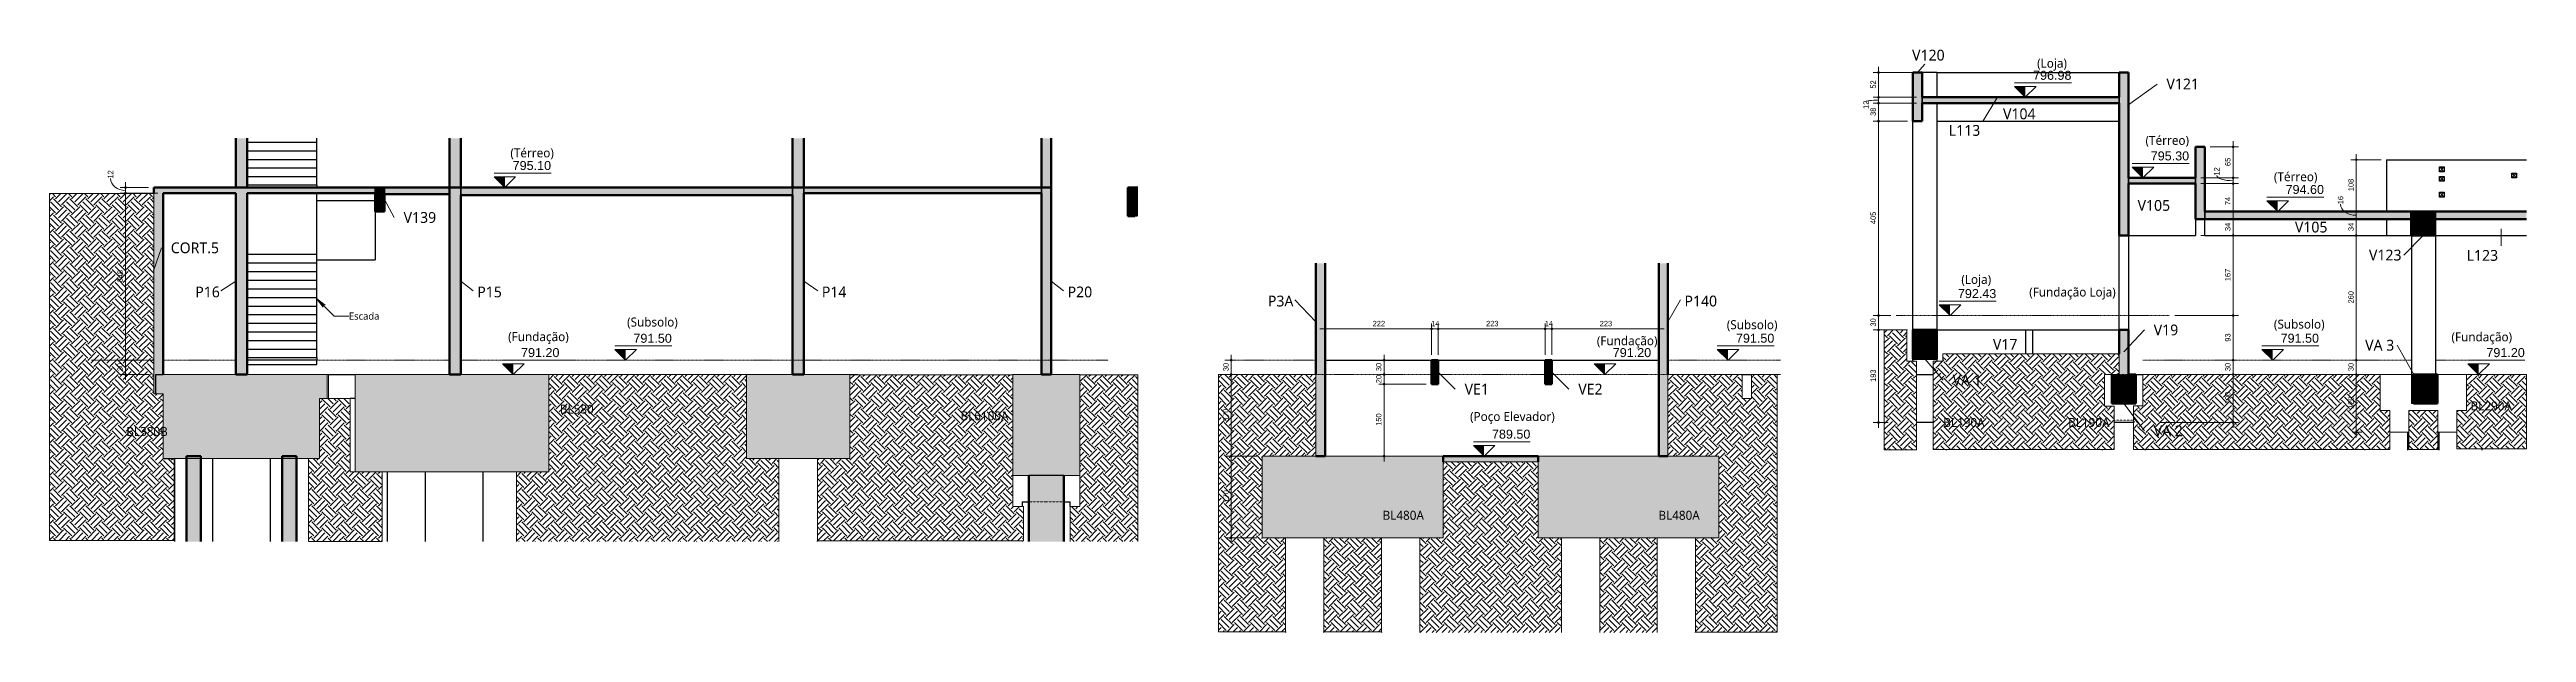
# Model space of a CAD drawing. Header units: centimetres. Extents: x -3523 to 38560, y -3196 to 88043.
# Drawn here: x 28876 to 34042, y 78583 to 79798 of the extents above; entities that cross this region are included whole.
import ezdxf

# ---------------------------------------------------------------- set-up
doc = ezdxf.new("R2010")
doc.units = ezdxf.units.CM
doc.linetypes.add('Overhead', pattern=[0.396875, 0.238125, -0.15875])
doc.linetypes.add('Traço', pattern=[0.635, 0.3175, -0.3175])
for name, color, linetype, lineweight in [('A-ANNO-DIMS', 7, 'Continuous', 9), ('A-ANNO-DIMS-75', 7, 'Continuous', 9), ('A-DETL-GENF', 7, 'Continuous', 18), ('A-FLOR', 7, 'Continuous', 25), ('A-FLOR-IDEN', 7, 'Continuous', 9), ('A-FLOR-OVHD', 7, 'Overhead', 18), ('A-GENM', 7, 'Continuous', 9), ('G-ANNO-DIMS', 7, 'Continuous', 9), ('G-ANNO-TEXT', 7, 'Continuous', 9), ('S-BEAM', 7, 'Continuous', 25), ('S-BEAM-IDEN', 7, 'Continuous', 9), ('S-COLS', 7, 'Continuous', 25), ('S-COLS-IDEN', 7, 'Continuous', 9), ('S-FNDN', 7, 'Continuous', 25), ('S-FNDN-HDLN', 7, 'Traço', 18), ('S-FNDN-IDEN', 7, 'Continuous', 9), ('S-STRS', 7, 'Continuous', 25)]:
    doc.layers.add(name, color=color, linetype=linetype, lineweight=lineweight)
doc.layers.add('A-DETL', color=7, linetype='Continuous', lineweight=18, true_color=0x00a600)
doc.styles.add('Arial_1', font='arial.ttf', dxfattribs={"width": 0.9, "height": 11.25})
doc.styles.add('Arial_4', font='arial.ttf', dxfattribs={"height": 18.75})
doc.styles.add('Gadugi', font='gadugi.ttf', dxfattribs={"height": 15})
doc.styles.add('Gadugi_1', font='gadugi.ttf', dxfattribs={"height": 22.5})
doc.styles.add('Gadugi_2', font='gadugi.ttf', dxfattribs={"height": 18.75})
doc.dimstyles.new('PED_1_5mm_ESQ_2', dxfattribs={"dimscale": 30.48, "dimtxt": 11.477918, "dimasz": 0.492126, "dimexe": 0.369094, "dimexo": 0.369094, "dimgap": 0.073819, "dimtad": 1, "dimdec": 1, "dimrnd": 0.5, "dimdsep": 46, "dimtxsty": 'Arial_1', "dimblk1": 'DOTSMALL', "dimblk2": 'DOTSMALL', "dimsah": 1, "dimcen": 0.09, "dimdle": 0.369094, "dimazin": 0, "dimtfac": 1, "dimtdec": 4, "dimtix": 1, "dimtmove": 1, "dimatfit": 3, "dimfxl": 1, "dimtvp": 1, "dimtolj": 1, "dimtzin": 0, "dimarcsym": 2})
doc.dimstyles.new('PED_1_5mm_ESQ_5', dxfattribs={"dimscale": 30.48, "dimtxt": 11.477918, "dimasz": 0.492126, "dimexe": 0.369094, "dimexo": 0.369094, "dimgap": 0.073819, "dimtad": 1, "dimdec": 1, "dimrnd": 0.5, "dimdsep": 46, "dimtxsty": 'Arial_1', "dimblk1": 'DOTSMALL', "dimblk2": 'DOTSMALL', "dimsah": 1, "dimcen": 0.09, "dimdle": 0.369094, "dimazin": 0, "dimtfac": 1, "dimtdec": 4, "dimtix": 1, "dimtmove": 0, "dimatfit": 3, "dimfxl": 1, "dimtvp": 1, "dimtolj": 1, "dimtzin": 0, "dimarcsym": 2})
pattern_1 = [(45, (30079.565, 83515.002), (0, 33.67667), [23.813, -23.813]), (45, (30073.25, 83521.318), (0, 33.67525), [23.812, -23.812]), (45, (30066.935, 83527.633), (0, 33.67667), [23.813, -23.813]), (135, (30066.935, 83531.843), (-33.67596, 0.00071), [23.813, -23.813]), (135, (30073.25, 83538.158), (-33.67596, -0.00071), [23.813, -23.813]), (135, (30079.565, 83544.473), (-33.67596, -0.00071), [23.813, -23.813])]
pattern_2 = [(45, (31881.41, 83419.002), (0, 33.67667), [23.813, -23.813]), (45, (31875.095, 83425.318), (0, 33.67525), [23.812, -23.812]), (45, (31868.78, 83431.633), (0, 33.67667), [23.813, -23.813]), (135, (31868.78, 83435.843), (-33.67596, 0.00071), [23.813, -23.813]), (135, (31875.095, 83442.158), (-33.67596, -0.00071), [23.813, -23.813]), (135, (31881.41, 83448.473), (-33.67596, -0.00071), [23.813, -23.813])]
pattern_3 = [(45, (33281.265, 79470.462), (0, 33.67667), [23.813, -23.813]), (45, (33274.95, 79476.778), (0, 33.67525), [23.812, -23.812]), (45, (33268.635, 79483.093), (0, 33.67667), [23.813, -23.813]), (135, (33268.635, 79487.303), (-33.67596, 0.0007), [23.813, -23.813]), (135, (33274.95, 79493.618), (-33.67596, -0.0007), [23.813, -23.813]), (135, (33281.265, 79499.933), (-33.67596, -0.0007), [23.813, -23.813])]

msp = doc.modelspace()

# ---------------------------------------------------------------- texts
at = {"layer": 'A-FLOR-IDEN', "char_height": 22.5, "width": 81.17086, "attachment_point": 1, "style": 'Gadugi_1'}
for s, insert in [('L113', (32836.966, 79640.27)), ('L123', (33916.964, 79379.749))]:
    msp.add_mtext(s, dxfattribs=dict(at, insert=insert))
at = {"layer": 'G-ANNO-DIMS', "char_height": 18.75, "width": 95.95461, "attachment_point": 1, "line_spacing_factor": 0.941778, "style": 'Arial_4'}
for s, insert in [('796.98', (33012.68, 79753.229)), ('795.10', (29841.715, 79565.229)), ('795.30', (33258.146, 79585.229)), ('794.60', (33539.368, 79515.229)), ('792.43', (32855.914, 79298.226)), ('791.50', (30093.581, 79205.052)), ('791.50', (32392.99, 79205.226)), ('791.50', (33528.961, 79205.226)), ('791.20', (29859.197, 79175.226)), ('791.20', (32136.114, 79175.226)), ('791.20', (33958.17, 79175.226)), ('789.50', (31884.146, 79005.226))]:
    msp.add_mtext(s, dxfattribs=dict(at, insert=insert))
at = {"layer": 'G-ANNO-TEXT', "attachment_point": 1}
for s, insert, char_height, width, style in [('(Loja)', (33021.184, 79778.418), 18.75, 76.962, 'Gadugi_2'), ('(Térreo)', (33247.285, 79617.68), 18.75, 110.03161, 'Gadugi_2'), ('(Térreo)', (29836.928, 79591.559), 18.75, 110.03161, 'Gadugi_2'), ('(Térreo)', (33515.051, 79541.816), 18.75, 110.03161, 'Gadugi_2'), ('(Loja)', (32863.115, 79327.79), 18.75, 76.962, 'Gadugi_2'), ('(Fundação Loja)', (33004.715, 79301.509), 18.75, 221.86702, 'Gadugi_2'), ('Escada', (29500.232, 79249.454), 15, 77.56327, 'Gadugi'), ('(Fundação)', (29832.285, 79208.485), 18.75, 155.12653, 'Gadugi_2'), ('(Subsolo)', (30080.421, 79238.952), 18.75, 131.07591, 'Gadugi_2'), ('(Fundação)', (32102.919, 79199.943), 18.75, 155.12653, 'Gadugi_2'), ('(Subsolo)', (32373.962, 79233.331), 18.75, 131.07591, 'Gadugi_2'), ('(Subsolo)', (33515.051, 79234.544), 18.75, 131.07591, 'Gadugi_2'), ('(Fundação)', (33885.346, 79208.036), 18.75, 155.12653, 'Gadugi_2'), ('(Poço Elevador)', (31838.464, 79041.998), 18.75, 218.25942, 'Gadugi_2')]:
    msp.add_mtext(s, dxfattribs=dict(at, insert=insert, char_height=char_height, width=width, style=style))
at = {"layer": 'S-BEAM-IDEN', "char_height": 22.5, "attachment_point": 1, "style": 'Gadugi_1'}
for s, insert, width in [('V120', (32760.42, 79797.188), 87.18352), ('V121', (33290.914, 79737.039), 87.18352), ('V104', (32950.032, 79674.789), 87.18352), ('V139', (29614.27, 79458.775), 87.18352), ('V105', (33230.719, 79483.913), 87.18352), ('V105', (33558.822, 79438.78), 87.18352), ('CORT.5', (29128.73, 79395.531), 125.66452), ('V123', (33713.273, 79380.376), 87.18352), ('V17', (32928.983, 79194.352), 66.13922), ('V19', (33264.364, 79224.327), 66.13922), ('VA 3', (33705.321, 79192.569), 80.56959), ('VE1', (31827.209, 79100.978), 64.33542), ('VE2', (32064.209, 79100.978), 64.33542), ('VA 1', (32844.953, 79119.617), 80.56959), ('VA 2', (33264.364, 79014.117), 80.56959)]:
    msp.add_mtext(s, dxfattribs=dict(at, insert=insert, width=width))
at = {"layer": 'S-COLS-IDEN', "char_height": 22.5, "attachment_point": 1, "style": 'Gadugi_1'}
for s, insert, width in [('P16', (29179.805, 79303.537), 63.73416), ('P15', (29767.915, 79303.537), 63.73416), ('P14', (30486.598, 79303.537), 63.73416), ('P20', (30999.177, 79303.537), 63.73416), ('P3A', (31416.855, 79284.61), 67.34175), ('P140', (32285.684, 79284.61), 84.77845)]:
    msp.add_mtext(s, dxfattribs=dict(at, insert=insert, width=width))
at = {"layer": 'S-FNDN-IDEN', "color": 5, "true_color": 0x0000ff, "char_height": 18.75, "attachment_point": 1, "style": 'Gadugi_2'}
for s, insert, width in [('BL580', (29940.266, 79057.243), 85.37972), ('BL6100A', (30775.759, 79043.297), 123.25945), ('BL290A', (33925.131, 79064.076), 105.82275), ('BL380B', (29035.966, 79010.683), 103.41769), ('BL190A', (32825.449, 79029.553), 105.82275), ('BL190A', (33085.914, 79029.553), 105.82275), ('BL480A', (31656.138, 78836.058), 105.82275), ('BL480A', (32231.384, 78836.058), 105.82275)]:
    msp.add_mtext(s, dxfattribs=dict(at, insert=insert, width=width))

# ---------------------------------------------------------------- blocks, each defined once
blk = doc.blocks.new('PED_BLRET-1EST_R01_2019_muro_ - 60x60x60-3843966-CT B 005 - CORTE C-C')
at = {"layer": 'S-FNDN-HDLN'}
for p, q in [((1939.9, 79455), (1933.9, 79455)), ((1933.9, 79455), (1933.9, 79450)), ((1933.9, 79450), (1939.9, 79450))]:
    blk.add_line(p, q, dxfattribs=at)
blk = doc.blocks.new('PED_COMPL_ESC_TRIANGULO_CIMA_R00_2019 - 01-3749494-CT B 005 - CORTE C-C')
at = {"layer": 'S-BEAM'}
for q in [(82.3, 79515), (227.4, 79510)]:
    blk.add_line((227.4, 79515), q, dxfattribs=at)
blk = doc.blocks.new('PED_COMPL_ESC_TRIANGULO_CIMA_R00_2019 - 01-V65-CT B 005 - CORTE C-C')
at = {"layer": 'S-BEAM'}
for p, q in [((227.4, 79155), (82.3, 79155)), ((227.4, 79150), (82.3, 79150)), ((227.4, 79155), (227.4, 79150))]:
    blk.add_line(p, q, dxfattribs=at)
blk = doc.blocks.new('PED_COMPL_ESC_TRIANGULO_BAIXO_R00_2019 - 01-3750049-CT B 005 - CORTE C-C')
at = {"layer": 'S-BEAM'}
for p, q in [((227.4, 79482.5), (227.4, 79498)), ((349.3, 79482.5), (227.4, 79482.5))]:
    blk.add_line(p, q, dxfattribs=at)
blk = doc.blocks.new('PED_BLRET-1EST_R01_2019 - 130x130x100-3763689-CT B 004 - CORTE B-B')
at = {"layer": 'S-FNDN-HDLN'}
for p, q in [((-3712.8, 79025), (-3672.8, 79025)), ((-3672.8, 79020), (-3712.8, 79020))]:
    blk.add_line(p, q, dxfattribs=at)
blk = doc.blocks.new('PED_FURO_RETANGULAR_R04_2020 - 10x10x78-3484638-CT B 004 - CORTE B-B')
at = {"layer": 'A-GENM', "lineweight": 25}
for p, q in [((-3034.7, 79490), (-3024.7, 79500)), ((-3024.7, 79490), (-3034.7, 79500))]:
    blk.add_line(p, q, dxfattribs=at)
blk = doc.blocks.new('PED_FURO_RETANGULAR_R04_2020 - 10x10x45-3683140-CT B 004 - CORTE B-B')
at = {"layer": 'A-GENM', "lineweight": 25}
for p, q in [((-3024.7, 79523), (-3034.7, 79533)), ((-3034.7, 79523), (-3024.7, 79533))]:
    blk.add_line(p, q, dxfattribs=at)
blk = doc.blocks.new('PED_FURO_RETANGULAR_R04_2020 - 10x10x38-3487593-CT B 004 - CORTE B-B')
at = {"layer": 'A-GENM', "lineweight": 25}
for p, q in [((-2873.9, 79530), (-2883.9, 79540)), ((-2883.9, 79530), (-2873.9, 79540))]:
    blk.add_line(p, q, dxfattribs=at)
blk = doc.blocks.new('PED_FURO_RETANGULAR_R04_2020 - 10x10x325-3487910-CT B 004 - CORTE B-B')
at = {"layer": 'A-GENM', "lineweight": 25}
for p, q in [((-3024.7, 79543), (-3034.7, 79553)), ((-3034.7, 79543), (-3024.7, 79553))]:
    blk.add_line(p, q, dxfattribs=at)
blk = doc.blocks.new('Elevações de ponto - SIMBOLO DE NÍVEL-CORTE-2219088-CT B 005 - CORTE C-C')
at = {"layer": 'G-ANNO-DIMS'}
blk.add_hatch(color=256, dxfattribs=at).paths.add_polyline_path([(871.5, 79172.3), (871.5, 79149.8), (849, 79172.3)], flags=0)
for p, q in [((967.8, 79180), (849, 79180)), ((871.5, 79149.8), (849, 79172.3)), ((849, 79172.3), (894, 79172.3)), ((894, 79172.3), (871.5, 79149.8))]:
    blk.add_line(p, q, dxfattribs=at)
blk = doc.blocks.new('DIMBLOCK467-CT B 005 - CORTE C-C')
at = {"layer": 'A-ANNO-DIMS-75'}
h = blk.add_hatch(color=256, dxfattribs=at)
edge = h.paths.add_edge_path(flags=0)
edge.add_arc((29034.2, 79149.8), 1.88, 0, 360)
h = blk.add_hatch(color=256, dxfattribs=at)
edge = h.paths.add_edge_path(flags=0)
edge.add_arc((29034.2, 79120), 1.88, 0, 360)
for p, q in [((29042.8, 79149.8), (29023, 79149.8)), ((29034.2, 79108.8), (29034.2, 79149.8)), ((29034.2, 79149.8), (29042.8, 79149.8)), ((29083.7, 79120), (29023, 79120)), ((29034.2, 79120), (29083.7, 79120))]:
    blk.add_line(p, q, dxfattribs=at)
for centre in [(29034.2, 79149.8), (29034.2, 79120)]:
    blk.add_circle(centre, 1.88, dxfattribs=at)
at = {"layer": 'A-ANNO-DIMS-75', "color": 0, "insert": (29017.4, 79127.1), "char_height": 11.25, "width": 18.647, "attachment_point": 1, "rotation": 90, "line_spacing_factor": 0.941778, "style": 'Arial_1'}
blk.add_mtext('30', dxfattribs=at)
blk = doc.blocks.new('_DotSmall')
at = {"color": 0, "linetype": 'ByBlock', "const_width": 0.5}
blk.add_lwpolyline([(-0.0625, 0, 1), (0.0625, 0, 1)], format="xyb", close=True, dxfattribs=at)
blk = doc.blocks.new('DIMBLOCK468-CT B 005 - CORTE C-C')
at = {"layer": 'A-ANNO-DIMS-75'}
h = blk.add_hatch(color=256, dxfattribs=at)
edge = h.paths.add_edge_path(flags=0)
edge.add_arc((29034.2, 79498), 1.88, 0, 360)
h = blk.add_hatch(color=256, dxfattribs=at)
edge = h.paths.add_edge_path(flags=0)
edge.add_arc((29034.2, 79149.8), 1.88, 0, 360)
for p, q in [((29101.4, 79498), (29023, 79498)), ((29034.2, 79149.8), (29034.2, 79498)), ((29034.2, 79498), (29101.4, 79498)), ((29042.8, 79149.8), (29023, 79149.8)), ((29034.2, 79149.8), (29042.8, 79149.8))]:
    blk.add_line(p, q, dxfattribs=at)
for centre in [(29034.2, 79498), (29034.2, 79149.8)]:
    blk.add_circle(centre, 1.88, dxfattribs=at)
at = {"layer": 'A-ANNO-DIMS-75', "color": 0, "insert": (29017.4, 79312.3), "char_height": 11.25, "width": 27.971, "attachment_point": 1, "rotation": 90, "line_spacing_factor": 0.941778, "style": 'Arial_1'}
blk.add_mtext('348', dxfattribs=at)
blk = doc.blocks.new('DIMBLOCK469-CT B 005 - CORTE C-C')
at = {"layer": 'A-ANNO-DIMS-75'}
h = blk.add_hatch(color=256, dxfattribs=at)
edge = h.paths.add_edge_path(flags=0)
edge.add_arc((29034.2, 79510), 1.88, 0, 360)
h = blk.add_hatch(color=256, dxfattribs=at)
edge = h.paths.add_edge_path(flags=0)
edge.add_arc((29034.2, 79498), 1.88, 0, 360)
for p, q in [((29082.4, 79510), (29023, 79510)), ((29034.2, 79498), (29034.2, 79521.3)), ((29034.2, 79510), (29082.4, 79510)), ((29101.4, 79498), (29023, 79498)), ((29034.2, 79498), (29101.4, 79498))]:
    blk.add_line(p, q, dxfattribs=at)
for centre in [(29034.2, 79510), (29034.2, 79498)]:
    blk.add_circle(centre, 1.88, dxfattribs=at)
blk.add_ellipse((29034.2, 79528.7), major_axis=(31.1, 0), ratio=0.796193, start_param=3.141593, end_param=4.712389, dxfattribs=at)
at = {"layer": 'A-ANNO-DIMS-75', "color": 0, "insert": (28997.4, 79528.7), "char_height": 11.25, "width": 18.647, "attachment_point": 1, "rotation": 90, "line_spacing_factor": 0.941778, "style": 'Arial_1'}
blk.add_mtext('12', dxfattribs=at)
blk = doc.blocks.new('Elevações de ponto - SIMBOLO DE NÍVEL-CORTE-2219088-CT B 003 -CORTE A-A')
at = {"layer": 'G-ANNO-DIMS'}
blk.add_hatch(color=256, dxfattribs=at).paths.add_polyline_path([(152.4, 79172.5), (152.4, 79150), (129.9, 79172.5)], flags=0)
for p, q in [((248.7, 79180.1), (129.9, 79180.1)), ((152.4, 79150), (129.9, 79172.5)), ((129.9, 79172.5), (174.9, 79172.5)), ((174.9, 79172.5), (152.4, 79150))]:
    blk.add_line(p, q, dxfattribs=at)
blk = doc.blocks.new('DIMBLOCK470-CT B 003 -CORTE A-A')
at = {"layer": 'A-ANNO-DIMS-75'}
h = blk.add_hatch(color=256, dxfattribs=at)
edge = h.paths.add_edge_path(flags=0)
edge.add_arc((31536.2, 79215.1), 1.88, 0, 360)
h = blk.add_hatch(color=256, dxfattribs=at)
edge = h.paths.add_edge_path(flags=0)
edge.add_arc((31758.2, 79215.1), 1.88, 0, 360)
for p, q in [((31524.9, 79215.1), (31758.2, 79215.1)), ((31536.2, 79206.5), (31536.2, 79226.4)), ((31536.2, 79215.1), (31536.2, 79206.5)), ((31758.2, 79161.3), (31758.2, 79226.4)), ((31758.2, 79215.1), (31758.2, 79161.3))]:
    blk.add_line(p, q, dxfattribs=at)
for centre in [(31536.2, 79215.1), (31758.2, 79215.1)]:
    blk.add_circle(centre, 1.88, dxfattribs=at)
at = {"layer": 'A-ANNO-DIMS-75', "color": 0, "insert": (31635.5, 79232), "char_height": 11.25, "width": 27.971, "attachment_point": 1, "line_spacing_factor": 0.941778, "style": 'Arial_1'}
blk.add_mtext('222', dxfattribs=at)
blk = doc.blocks.new('DIMBLOCK471-CT B 003 -CORTE A-A')
at = {"layer": 'A-ANNO-DIMS-75'}
h = blk.add_hatch(color=256, dxfattribs=at)
edge = h.paths.add_edge_path(flags=0)
edge.add_arc((31758.2, 79215.1), 1.88, 0, 360)
h = blk.add_hatch(color=256, dxfattribs=at)
edge = h.paths.add_edge_path(flags=0)
edge.add_arc((31772.2, 79215.1), 1.88, 0, 360)
for p, q in [((31758.2, 79161.3), (31758.2, 79226.4)), ((31758.2, 79215.1), (31772.2, 79215.1)), ((31758.2, 79215.1), (31758.2, 79161.3)), ((31772.2, 79161.3), (31772.2, 79226.4)), ((31772.2, 79215.1), (31772.2, 79161.3))]:
    blk.add_line(p, q, dxfattribs=at)
for centre in [(31758.2, 79215.1), (31772.2, 79215.1)]:
    blk.add_circle(centre, 1.88, dxfattribs=at)
at = {"layer": 'A-ANNO-DIMS-75', "color": 0, "insert": (31757.4, 79232), "char_height": 11.25, "width": 18.647, "attachment_point": 1, "line_spacing_factor": 0.941778, "style": 'Arial_1'}
blk.add_mtext('14', dxfattribs=at)
blk = doc.blocks.new('DIMBLOCK472-CT B 003 -CORTE A-A')
at = {"layer": 'A-ANNO-DIMS-75'}
h = blk.add_hatch(color=256, dxfattribs=at)
edge = h.paths.add_edge_path(flags=0)
edge.add_arc((31772.2, 79215.1), 1.88, 0, 360)
h = blk.add_hatch(color=256, dxfattribs=at)
edge = h.paths.add_edge_path(flags=0)
edge.add_arc((31995.2, 79215.1), 1.88, 0, 360)
for p, q in [((31772.2, 79161.3), (31772.2, 79226.4)), ((31772.2, 79215.1), (31995.2, 79215.1)), ((31772.2, 79215.1), (31772.2, 79161.3)), ((31995.2, 79161.3), (31995.2, 79226.4)), ((31995.2, 79215.1), (31995.2, 79161.3))]:
    blk.add_line(p, q, dxfattribs=at)
for centre in [(31772.2, 79215.1), (31995.2, 79215.1)]:
    blk.add_circle(centre, 1.88, dxfattribs=at)
at = {"layer": 'A-ANNO-DIMS-75', "color": 0, "insert": (31872, 79232), "char_height": 11.25, "width": 27.971, "attachment_point": 1, "line_spacing_factor": 0.941778, "style": 'Arial_1'}
blk.add_mtext('223', dxfattribs=at)
blk = doc.blocks.new('DIMBLOCK473-CT B 003 -CORTE A-A')
at = {"layer": 'A-ANNO-DIMS-75'}
h = blk.add_hatch(color=256, dxfattribs=at)
edge = h.paths.add_edge_path(flags=0)
edge.add_arc((31995.2, 79215.1), 1.88, 0, 360)
h = blk.add_hatch(color=256, dxfattribs=at)
edge = h.paths.add_edge_path(flags=0)
edge.add_arc((32009.2, 79215.1), 1.88, 0, 360)
for p, q in [((31995.2, 79161.3), (31995.2, 79226.4)), ((31995.2, 79215.1), (32009.2, 79215.1)), ((31995.2, 79215.1), (31995.2, 79161.3)), ((32009.2, 79161.3), (32009.2, 79226.4)), ((32009.2, 79215.1), (32009.2, 79161.3))]:
    blk.add_line(p, q, dxfattribs=at)
for centre in [(31995.2, 79215.1), (32009.2, 79215.1)]:
    blk.add_circle(centre, 1.88, dxfattribs=at)
at = {"layer": 'A-ANNO-DIMS-75', "color": 0, "insert": (31994.4, 79232), "char_height": 11.25, "width": 18.647, "attachment_point": 1, "line_spacing_factor": 0.941778, "style": 'Arial_1'}
blk.add_mtext('14', dxfattribs=at)
blk = doc.blocks.new('DIMBLOCK474-CT B 003 -CORTE A-A')
at = {"layer": 'A-ANNO-DIMS-75'}
h = blk.add_hatch(color=256, dxfattribs=at)
edge = h.paths.add_edge_path(flags=0)
edge.add_arc((32009.2, 79215.1), 1.88, 0, 360)
h = blk.add_hatch(color=256, dxfattribs=at)
edge = h.paths.add_edge_path(flags=0)
edge.add_arc((32232.2, 79215.1), 1.88, 0, 360)
for p, q in [((32009.2, 79161.3), (32009.2, 79226.4)), ((32009.2, 79215.1), (32243.4, 79215.1)), ((32009.2, 79215.1), (32009.2, 79161.3)), ((32232.2, 79206.5), (32232.2, 79226.4)), ((32232.2, 79215.1), (32232.2, 79206.5))]:
    blk.add_line(p, q, dxfattribs=at)
for centre in [(32009.2, 79215.1), (32232.2, 79215.1)]:
    blk.add_circle(centre, 1.88, dxfattribs=at)
at = {"layer": 'A-ANNO-DIMS-75', "color": 0, "insert": (32109, 79232), "char_height": 11.25, "width": 27.971, "attachment_point": 1, "line_spacing_factor": 0.941778, "style": 'Arial_1'}
blk.add_mtext('223', dxfattribs=at)
blk = doc.blocks.new('DIMBLOCK475-CT B 003 -CORTE A-A')
at = {"layer": 'A-ANNO-DIMS-75'}
h = blk.add_hatch(color=256, dxfattribs=at)
edge = h.paths.add_edge_path(flags=0)
edge.add_arc((31340.5, 78950), 1.88, 0, 360)
h = blk.add_hatch(color=256, dxfattribs=at)
edge = h.paths.add_edge_path(flags=0)
edge.add_arc((31340.5, 78780), 1.88, 0, 360)
for p, q in [((31394, 78950), (31329.2, 78950)), ((31340.5, 78768.8), (31340.5, 78950)), ((31340.5, 78950), (31394, 78950)), ((31394, 78780), (31329.2, 78780)), ((31340.5, 78780), (31394, 78780))]:
    blk.add_line(p, q, dxfattribs=at)
for centre in [(31340.5, 78950), (31340.5, 78780)]:
    blk.add_circle(centre, 1.88, dxfattribs=at)
at = {"layer": 'A-ANNO-DIMS-75', "color": 0, "insert": (31323.6, 78853.3), "char_height": 11.25, "width": 27.971, "attachment_point": 1, "rotation": 90, "line_spacing_factor": 0.941778, "style": 'Arial_1'}
blk.add_mtext('170', dxfattribs=at)
blk = doc.blocks.new('DIMBLOCK476-CT B 003 -CORTE A-A')
at = {"layer": 'A-ANNO-DIMS-75'}
h = blk.add_hatch(color=256, dxfattribs=at)
edge = h.paths.add_edge_path(flags=0)
edge.add_arc((31340.5, 79120), 1.88, 0, 360)
h = blk.add_hatch(color=256, dxfattribs=at)
edge = h.paths.add_edge_path(flags=0)
edge.add_arc((31340.5, 78950), 1.88, 0, 360)
for p, q in [((31349.1, 79120), (31329.2, 79120)), ((31340.5, 78950), (31340.5, 79120)), ((31340.5, 79120), (31349.1, 79120)), ((31394, 78950), (31329.2, 78950)), ((31340.5, 78950), (31394, 78950))]:
    blk.add_line(p, q, dxfattribs=at)
for centre in [(31340.5, 79120), (31340.5, 78950)]:
    blk.add_circle(centre, 1.88, dxfattribs=at)
at = {"layer": 'A-ANNO-DIMS-75', "color": 0, "insert": (31323.6, 79023.3), "char_height": 11.25, "width": 27.971, "attachment_point": 1, "rotation": 90, "line_spacing_factor": 0.941778, "style": 'Arial_1'}
blk.add_mtext('170', dxfattribs=at)
blk = doc.blocks.new('DIMBLOCK477-CT B 003 -CORTE A-A')
at = {"layer": 'A-ANNO-DIMS-75'}
h = blk.add_hatch(color=256, dxfattribs=at)
edge = h.paths.add_edge_path(flags=0)
edge.add_arc((31340.5, 79150), 1.88, 0, 360)
h = blk.add_hatch(color=256, dxfattribs=at)
edge = h.paths.add_edge_path(flags=0)
edge.add_arc((31340.5, 79120), 1.88, 0, 360)
for p, q in [((31349.1, 79150), (31329.2, 79150)), ((31340.5, 79120), (31340.5, 79161.3)), ((31340.5, 79150), (31349.1, 79150)), ((31349.1, 79120), (31329.2, 79120)), ((31340.5, 79120), (31349.1, 79120))]:
    blk.add_line(p, q, dxfattribs=at)
for centre in [(31340.5, 79150), (31340.5, 79120)]:
    blk.add_circle(centre, 1.88, dxfattribs=at)
at = {"layer": 'A-ANNO-DIMS-75', "color": 0, "insert": (31323.6, 79127.2), "char_height": 11.25, "width": 18.647, "attachment_point": 1, "rotation": 90, "line_spacing_factor": 0.941778, "style": 'Arial_1'}
blk.add_mtext('30', dxfattribs=at)
blk = doc.blocks.new('DIMBLOCK478-CT B 003 -CORTE A-A')
at = {"layer": 'A-ANNO-DIMS-75'}
h = blk.add_hatch(color=256, dxfattribs=at)
edge = h.paths.add_edge_path(flags=0)
edge.add_arc((31659.2, 79150), 1.88, 0, 360)
h = blk.add_hatch(color=256, dxfattribs=at)
edge = h.paths.add_edge_path(flags=0)
edge.add_arc((31659.2, 79120), 1.88, 0, 360)
for p, q in [((31650.6, 79150), (31670.5, 79150)), ((31659.2, 79150), (31650.6, 79150)), ((31659.2, 79161.3), (31659.2, 79120)), ((31650.6, 79120), (31670.5, 79120)), ((31659.2, 79120), (31650.6, 79120))]:
    blk.add_line(p, q, dxfattribs=at)
for centre in [(31659.2, 79150), (31659.2, 79120)]:
    blk.add_circle(centre, 1.88, dxfattribs=at)
at = {"layer": 'A-ANNO-DIMS-75', "color": 0, "insert": (31642.4, 79127.2), "char_height": 11.25, "width": 18.647, "attachment_point": 1, "rotation": 90, "line_spacing_factor": 0.941778, "style": 'Arial_1'}
blk.add_mtext('30', dxfattribs=at)
blk = doc.blocks.new('DIMBLOCK479-CT B 003 -CORTE A-A')
at = {"layer": 'A-ANNO-DIMS-75'}
h = blk.add_hatch(color=256, dxfattribs=at)
edge = h.paths.add_edge_path(flags=0)
edge.add_arc((31659.2, 79120), 1.88, 0, 360)
h = blk.add_hatch(color=256, dxfattribs=at)
edge = h.paths.add_edge_path(flags=0)
edge.add_arc((31659.2, 79100), 1.88, 0, 360)
for p, q in [((31746.9, 79100), (31648, 79100)), ((31650.6, 79120), (31670.5, 79120)), ((31659.2, 79120), (31650.6, 79120)), ((31659.2, 79120), (31659.2, 79100)), ((31659.2, 79100), (31746.9, 79100))]:
    blk.add_line(p, q, dxfattribs=at)
for centre in [(31659.2, 79120), (31659.2, 79100)]:
    blk.add_circle(centre, 1.88, dxfattribs=at)
at = {"layer": 'A-ANNO-DIMS-75', "color": 0, "insert": (31642.4, 79102.2), "char_height": 11.25, "width": 18.647, "attachment_point": 1, "rotation": 90, "line_spacing_factor": 0.941778, "style": 'Arial_1'}
blk.add_mtext('20', dxfattribs=at)
blk = doc.blocks.new('DIMBLOCK480-CT B 003 -CORTE A-A')
at = {"layer": 'A-ANNO-DIMS-75'}
h = blk.add_hatch(color=256, dxfattribs=at)
edge = h.paths.add_edge_path(flags=0)
edge.add_arc((31659.2, 79100), 1.88, 0, 360)
h = blk.add_hatch(color=256, dxfattribs=at)
edge = h.paths.add_edge_path(flags=0)
edge.add_arc((31659.2, 78950), 1.88, 0, 360)
for p, q in [((31746.9, 79100), (31648, 79100)), ((31659.2, 79100), (31659.2, 78938.8)), ((31659.2, 79100), (31746.9, 79100)), ((31650.6, 78950), (31670.5, 78950)), ((31659.2, 78950), (31650.6, 78950))]:
    blk.add_line(p, q, dxfattribs=at)
for centre in [(31659.2, 79100), (31659.2, 78950)]:
    blk.add_circle(centre, 1.88, dxfattribs=at)
at = {"layer": 'A-ANNO-DIMS-75', "color": 0, "insert": (31642.4, 79013.3), "char_height": 11.25, "width": 27.971, "attachment_point": 1, "rotation": 90, "line_spacing_factor": 0.941778, "style": 'Arial_1'}
blk.add_mtext('150', dxfattribs=at)
blk = doc.blocks.new('DIMBLOCK481-CT B 004 - CORTE B-B')
at = {"layer": 'A-ANNO-DIMS-75'}
h = blk.add_hatch(color=256, dxfattribs=at)
edge = h.paths.add_edge_path(flags=0)
edge.add_arc((32690.5, 79750), 1.88, 0, 360)
h = blk.add_hatch(color=256, dxfattribs=at)
edge = h.paths.add_edge_path(flags=0)
edge.add_arc((32690.5, 79698), 1.88, 0, 360)
for p, q in [((32800.9, 79750), (32679.2, 79750)), ((32690.5, 79761.3), (32690.5, 79698)), ((32690.5, 79750), (32800.9, 79750)), ((32769.9, 79698), (32679.2, 79698)), ((32690.5, 79698), (32769.9, 79698))]:
    blk.add_line(p, q, dxfattribs=at)
for centre in [(32690.5, 79750), (32690.5, 79698)]:
    blk.add_circle(centre, 1.88, dxfattribs=at)
at = {"layer": 'A-ANNO-DIMS-75', "color": 0, "insert": (32673.6, 79716.2), "char_height": 11.25, "width": 18.647, "attachment_point": 1, "rotation": 90, "line_spacing_factor": 0.941778, "style": 'Arial_1'}
blk.add_mtext('52', dxfattribs=at)
blk = doc.blocks.new('DIMBLOCK482-CT B 004 - CORTE B-B')
at = {"layer": 'A-ANNO-DIMS-75'}
h = blk.add_hatch(color=256, dxfattribs=at)
edge = h.paths.add_edge_path(flags=0)
edge.add_arc((32690.5, 79698), 1.88, 0, 360)
h = blk.add_hatch(color=256, dxfattribs=at)
edge = h.paths.add_edge_path(flags=0)
edge.add_arc((32690.5, 79686), 1.88, 0, 360)
for p, q in [((32769.9, 79698), (32679.2, 79698)), ((32769.9, 79686), (32679.2, 79686)), ((32690.5, 79698), (32690.5, 79686)), ((32690.5, 79698), (32769.9, 79698)), ((32690.5, 79686), (32769.9, 79686))]:
    blk.add_line(p, q, dxfattribs=at)
for centre in [(32690.5, 79698), (32690.5, 79686)]:
    blk.add_circle(centre, 1.88, dxfattribs=at)
blk.add_ellipse((32690.5, 79689.2), major_axis=(26.2, 0), ratio=0.107298, start_param=1.570796, end_param=3.141593, dxfattribs=at)
at = {"layer": 'A-ANNO-DIMS-75', "color": 0, "insert": (32658.5, 79673.7), "char_height": 11.25, "width": 18.647, "attachment_point": 1, "rotation": 90, "line_spacing_factor": 0.941778, "style": 'Arial_1'}
blk.add_mtext('12', dxfattribs=at)
blk = doc.blocks.new('DIMBLOCK483-CT B 004 - CORTE B-B')
at = {"layer": 'A-ANNO-DIMS-75'}
h = blk.add_hatch(color=256, dxfattribs=at)
edge = h.paths.add_edge_path(flags=0)
edge.add_arc((32690.5, 79686), 1.88, 0, 360)
h = blk.add_hatch(color=256, dxfattribs=at)
edge = h.paths.add_edge_path(flags=0)
edge.add_arc((32690.5, 79648), 1.88, 0, 360)
for p, q in [((32769.9, 79686), (32679.2, 79686)), ((32690.5, 79686), (32690.5, 79648)), ((32690.5, 79686), (32769.9, 79686)), ((32750.9, 79648), (32679.2, 79648)), ((32690.5, 79648), (32750.9, 79648))]:
    blk.add_line(p, q, dxfattribs=at)
for centre in [(32690.5, 79686), (32690.5, 79648)]:
    blk.add_circle(centre, 1.88, dxfattribs=at)
at = {"layer": 'A-ANNO-DIMS-75', "color": 0, "insert": (32673.6, 79659.2), "char_height": 11.25, "width": 18.647, "attachment_point": 1, "rotation": 90, "line_spacing_factor": 0.941778, "style": 'Arial_1'}
blk.add_mtext('38', dxfattribs=at)
blk = doc.blocks.new('DIMBLOCK484-CT B 004 - CORTE B-B')
at = {"layer": 'A-ANNO-DIMS-75'}
h = blk.add_hatch(color=256, dxfattribs=at)
edge = h.paths.add_edge_path(flags=0)
edge.add_arc((32690.5, 79648), 1.88, 0, 360)
h = blk.add_hatch(color=256, dxfattribs=at)
edge = h.paths.add_edge_path(flags=0)
edge.add_arc((32690.5, 79243), 1.88, 0, 360)
for p, q in [((32750.9, 79648), (32679.2, 79648)), ((32690.5, 79648), (32690.5, 79243)), ((32690.5, 79648), (32750.9, 79648)), ((32715.9, 79243), (32679.2, 79243)), ((32690.5, 79243), (32715.9, 79243))]:
    blk.add_line(p, q, dxfattribs=at)
for centre in [(32690.5, 79648), (32690.5, 79243)]:
    blk.add_circle(centre, 1.88, dxfattribs=at)
at = {"layer": 'A-ANNO-DIMS-75', "color": 0, "insert": (32673.6, 79433.8), "char_height": 11.25, "width": 27.971, "attachment_point": 1, "rotation": 90, "line_spacing_factor": 0.941778, "style": 'Arial_1'}
blk.add_mtext('405', dxfattribs=at)
blk = doc.blocks.new('DIMBLOCK485-CT B 004 - CORTE B-B')
at = {"layer": 'A-ANNO-DIMS-75'}
h = blk.add_hatch(color=256, dxfattribs=at)
edge = h.paths.add_edge_path(flags=0)
edge.add_arc((32690.5, 79243), 1.88, 0, 360)
h = blk.add_hatch(color=256, dxfattribs=at)
edge = h.paths.add_edge_path(flags=0)
edge.add_arc((32690.5, 79213), 1.88, 0, 360)
for p, q in [((32715.9, 79243), (32679.2, 79243)), ((32750.9, 79213), (32679.2, 79213)), ((32690.5, 79243), (32690.5, 79213)), ((32690.5, 79243), (32715.9, 79243)), ((32690.5, 79213), (32750.9, 79213))]:
    blk.add_line(p, q, dxfattribs=at)
for centre in [(32690.5, 79243), (32690.5, 79213)]:
    blk.add_circle(centre, 1.88, dxfattribs=at)
at = {"layer": 'A-ANNO-DIMS-75', "color": 0, "insert": (32673.6, 79220.2), "char_height": 11.25, "width": 18.647, "attachment_point": 1, "rotation": 90, "line_spacing_factor": 0.941778, "style": 'Arial_1'}
blk.add_mtext('30', dxfattribs=at)
blk = doc.blocks.new('DIMBLOCK486-CT B 004 - CORTE B-B')
at = {"layer": 'A-ANNO-DIMS-75'}
h = blk.add_hatch(color=256, dxfattribs=at)
edge = h.paths.add_edge_path(flags=0)
edge.add_arc((32690.5, 79213), 1.88, 0, 360)
h = blk.add_hatch(color=256, dxfattribs=at)
edge = h.paths.add_edge_path(flags=0)
edge.add_arc((32690.5, 79020), 1.88, 0, 360)
for p, q in [((32750.9, 79213), (32679.2, 79213)), ((32690.5, 79213), (32690.5, 79008.8)), ((32690.5, 79213), (32750.9, 79213)), ((32710.7, 79020), (32679.2, 79020)), ((32690.5, 79020), (32710.7, 79020))]:
    blk.add_line(p, q, dxfattribs=at)
for centre in [(32690.5, 79213), (32690.5, 79020)]:
    blk.add_circle(centre, 1.88, dxfattribs=at)
at = {"layer": 'A-ANNO-DIMS-75', "color": 0, "insert": (32673.6, 79104.8), "char_height": 11.25, "width": 27.971, "attachment_point": 1, "rotation": 90, "line_spacing_factor": 0.941778, "style": 'Arial_1'}
blk.add_mtext('193', dxfattribs=at)
blk = doc.blocks.new('DIMBLOCK487-CT B 004 - CORTE B-B')
at = {"layer": 'A-ANNO-DIMS-75'}
h = blk.add_hatch(color=256, dxfattribs=at)
edge = h.paths.add_edge_path(flags=0)
edge.add_arc((33430.1, 79120), 1.87, 0, 360)
h = blk.add_hatch(color=256, dxfattribs=at)
edge = h.paths.add_edge_path(flags=0)
edge.add_arc((33430.1, 79020), 1.87, 0, 360)
for p, q in [((33259.6, 79120), (33441.3, 79120)), ((33430.1, 79120), (33259.6, 79120)), ((33430.1, 79008.8), (33430.1, 79120)), ((33278.2, 79020), (33441.3, 79020)), ((33430.1, 79020), (33278.2, 79020))]:
    blk.add_line(p, q, dxfattribs=at)
for centre in [(33430.1, 79120), (33430.1, 79020)]:
    blk.add_circle(centre, 1.87, dxfattribs=at)
at = {"layer": 'A-ANNO-DIMS-75', "color": 0, "insert": (33413.2, 79058.3), "char_height": 11.25, "width": 27.971, "attachment_point": 1, "rotation": 90, "line_spacing_factor": 0.941778, "style": 'Arial_1'}
blk.add_mtext('100', dxfattribs=at)
blk = doc.blocks.new('DIMBLOCK488-CT B 004 - CORTE B-B')
at = {"layer": 'A-ANNO-DIMS-75'}
h = blk.add_hatch(color=256, dxfattribs=at)
edge = h.paths.add_edge_path(flags=0)
edge.add_arc((33430.1, 79150), 1.87, 0, 360)
h = blk.add_hatch(color=256, dxfattribs=at)
edge = h.paths.add_edge_path(flags=0)
edge.add_arc((33430.1, 79120), 1.87, 0, 360)
for p, q in [((33438.7, 79150), (33418.8, 79150)), ((33430.1, 79120), (33430.1, 79150)), ((33430.1, 79150), (33438.7, 79150)), ((33259.6, 79120), (33441.3, 79120)), ((33430.1, 79120), (33259.6, 79120))]:
    blk.add_line(p, q, dxfattribs=at)
for centre in [(33430.1, 79150), (33430.1, 79120)]:
    blk.add_circle(centre, 1.87, dxfattribs=at)
at = {"layer": 'A-ANNO-DIMS-75', "color": 0, "insert": (33413.2, 79127.2), "char_height": 11.25, "width": 18.647, "attachment_point": 1, "rotation": 90, "line_spacing_factor": 0.941778, "style": 'Arial_1'}
blk.add_mtext('30', dxfattribs=at)
blk = doc.blocks.new('DIMBLOCK489-CT B 004 - CORTE B-B')
at = {"layer": 'A-ANNO-DIMS-75'}
h = blk.add_hatch(color=256, dxfattribs=at)
edge = h.paths.add_edge_path(flags=0)
edge.add_arc((33430.1, 79243), 1.87, 0, 360)
h = blk.add_hatch(color=256, dxfattribs=at)
edge = h.paths.add_edge_path(flags=0)
edge.add_arc((33430.1, 79150), 1.87, 0, 360)
for p, q in [((33308.4, 79243), (33441.3, 79243)), ((33430.1, 79243), (33308.4, 79243)), ((33430.1, 79150), (33430.1, 79243)), ((33438.7, 79150), (33418.8, 79150)), ((33430.1, 79150), (33438.7, 79150))]:
    blk.add_line(p, q, dxfattribs=at)
for centre in [(33430.1, 79243), (33430.1, 79150)]:
    blk.add_circle(centre, 1.87, dxfattribs=at)
at = {"layer": 'A-ANNO-DIMS-75', "color": 0, "insert": (33413.2, 79188.7), "char_height": 11.25, "width": 18.647, "attachment_point": 1, "rotation": 90, "line_spacing_factor": 0.941778, "style": 'Arial_1'}
blk.add_mtext('93', dxfattribs=at)
blk = doc.blocks.new('DIMBLOCK490-CT B 004 - CORTE B-B')
at = {"layer": 'A-ANNO-DIMS-75'}
h = blk.add_hatch(color=256, dxfattribs=at)
edge = h.paths.add_edge_path(flags=0)
edge.add_arc((33430.1, 79410), 1.87, 0, 360)
h = blk.add_hatch(color=256, dxfattribs=at)
edge = h.paths.add_edge_path(flags=0)
edge.add_arc((33430.1, 79243), 1.87, 0, 360)
for p, q in [((33362.9, 79410), (33441.3, 79410)), ((33430.1, 79410), (33362.9, 79410)), ((33430.1, 79243), (33430.1, 79410)), ((33308.4, 79243), (33441.3, 79243)), ((33430.1, 79243), (33308.4, 79243))]:
    blk.add_line(p, q, dxfattribs=at)
for centre in [(33430.1, 79410), (33430.1, 79243)]:
    blk.add_circle(centre, 1.87, dxfattribs=at)
at = {"layer": 'A-ANNO-DIMS-75', "color": 0, "insert": (33413.2, 79314.8), "char_height": 11.25, "width": 27.971, "attachment_point": 1, "rotation": 90, "line_spacing_factor": 0.941778, "style": 'Arial_1'}
blk.add_mtext('167', dxfattribs=at)
blk = doc.blocks.new('DIMBLOCK491-CT B 004 - CORTE B-B')
at = {"layer": 'A-ANNO-DIMS-75'}
h = blk.add_hatch(color=256, dxfattribs=at)
edge = h.paths.add_edge_path(flags=0)
edge.add_arc((33430.1, 79444), 1.87, 0, 360)
h = blk.add_hatch(color=256, dxfattribs=at)
edge = h.paths.add_edge_path(flags=0)
edge.add_arc((33430.1, 79410), 1.87, 0, 360)
for p, q in [((33362.9, 79410), (33441.3, 79410)), ((33430.1, 79410), (33362.9, 79410)), ((33381.9, 79444), (33441.3, 79444)), ((33430.1, 79444), (33381.9, 79444)), ((33430.1, 79410), (33430.1, 79444))]:
    blk.add_line(p, q, dxfattribs=at)
for centre in [(33430.1, 79444), (33430.1, 79410)]:
    blk.add_circle(centre, 1.87, dxfattribs=at)
at = {"layer": 'A-ANNO-DIMS-75', "color": 0, "insert": (33413.2, 79419.2), "char_height": 11.25, "width": 18.647, "attachment_point": 1, "rotation": 90, "line_spacing_factor": 0.941778, "style": 'Arial_1'}
blk.add_mtext('34', dxfattribs=at)
blk = doc.blocks.new('DIMBLOCK492-CT B 004 - CORTE B-B')
at = {"layer": 'A-ANNO-DIMS-75'}
h = blk.add_hatch(color=256, dxfattribs=at)
edge = h.paths.add_edge_path(flags=0)
edge.add_arc((33430.1, 79518), 1.87, 0, 360)
h = blk.add_hatch(color=256, dxfattribs=at)
edge = h.paths.add_edge_path(flags=0)
edge.add_arc((33430.1, 79444), 1.87, 0, 360)
for p, q in [((33362.9, 79518), (33441.3, 79518)), ((33430.1, 79518), (33362.9, 79518)), ((33430.1, 79444), (33430.1, 79518)), ((33381.9, 79444), (33441.3, 79444)), ((33430.1, 79444), (33381.9, 79444))]:
    blk.add_line(p, q, dxfattribs=at)
for centre in [(33430.1, 79518), (33430.1, 79444)]:
    blk.add_circle(centre, 1.87, dxfattribs=at)
at = {"layer": 'A-ANNO-DIMS-75', "color": 0, "insert": (33413.2, 79473.2), "char_height": 11.25, "width": 18.647, "attachment_point": 1, "rotation": 90, "line_spacing_factor": 0.941778, "style": 'Arial_1'}
blk.add_mtext('74', dxfattribs=at)
blk = doc.blocks.new('DIMBLOCK493-CT B 004 - CORTE B-B')
at = {"layer": 'A-ANNO-DIMS-75'}
h = blk.add_hatch(color=256, dxfattribs=at)
edge = h.paths.add_edge_path(flags=0)
edge.add_arc((33430.1, 79530), 1.87, 0, 360)
h = blk.add_hatch(color=256, dxfattribs=at)
edge = h.paths.add_edge_path(flags=0)
edge.add_arc((33430.1, 79518), 1.87, 0, 360)
for p, q in [((33362.9, 79530), (33441.3, 79530)), ((33430.1, 79530), (33362.9, 79530)), ((33362.9, 79518), (33441.3, 79518)), ((33430.1, 79518), (33362.9, 79518)), ((33430.1, 79518), (33430.1, 79530))]:
    blk.add_line(p, q, dxfattribs=at)
for centre in [(33430.1, 79530), (33430.1, 79518)]:
    blk.add_circle(centre, 1.87, dxfattribs=at)
blk.add_ellipse((33430.1, 79534.9), major_axis=(34, 0), ratio=0.319219, start_param=3.141593, end_param=4.712389, dxfattribs=at)
at = {"layer": 'A-ANNO-DIMS-75', "color": 0, "insert": (33390.3, 79534.9), "char_height": 11.25, "width": 18.647, "attachment_point": 1, "rotation": 90, "line_spacing_factor": 0.941778, "style": 'Arial_1'}
blk.add_mtext('12', dxfattribs=at)
blk = doc.blocks.new('DIMBLOCK494-CT B 004 - CORTE B-B')
at = {"layer": 'A-ANNO-DIMS-75'}
h = blk.add_hatch(color=256, dxfattribs=at)
edge = h.paths.add_edge_path(flags=0)
edge.add_arc((33430.1, 79595), 1.87, 0, 360)
h = blk.add_hatch(color=256, dxfattribs=at)
edge = h.paths.add_edge_path(flags=0)
edge.add_arc((33430.1, 79530), 1.87, 0, 360)
for p, q in [((33381.9, 79595), (33441.3, 79595)), ((33430.1, 79595), (33381.9, 79595)), ((33430.1, 79530), (33430.1, 79606.3)), ((33362.9, 79530), (33441.3, 79530)), ((33430.1, 79530), (33362.9, 79530))]:
    blk.add_line(p, q, dxfattribs=at)
for centre in [(33430.1, 79595), (33430.1, 79530)]:
    blk.add_circle(centre, 1.87, dxfattribs=at)
at = {"layer": 'A-ANNO-DIMS-75', "color": 0, "insert": (33413.2, 79554.7), "char_height": 11.25, "width": 18.647, "attachment_point": 1, "rotation": 90, "line_spacing_factor": 0.941778, "style": 'Arial_1'}
blk.add_mtext('65', dxfattribs=at)
blk = doc.blocks.new('DIMBLOCK495-CT B 004 - CORTE B-B')
at = {"layer": 'A-ANNO-DIMS-75'}
h = blk.add_hatch(color=256, dxfattribs=at)
edge = h.paths.add_edge_path(flags=0)
edge.add_arc((33686.9, 79568), 1.88, 0, 360)
h = blk.add_hatch(color=256, dxfattribs=at)
edge = h.paths.add_edge_path(flags=0)
edge.add_arc((33686.9, 79460), 1.88, 0, 360)
for p, q in [((33738.4, 79568), (33675.6, 79568)), ((33686.9, 79579.3), (33686.9, 79460)), ((33686.9, 79568), (33738.4, 79568)), ((33678.3, 79460), (33698.1, 79460)), ((33686.9, 79460), (33678.3, 79460))]:
    blk.add_line(p, q, dxfattribs=at)
for centre in [(33686.9, 79568), (33686.9, 79460)]:
    blk.add_circle(centre, 1.88, dxfattribs=at)
at = {"layer": 'A-ANNO-DIMS-75', "color": 0, "insert": (33670, 79502.3), "char_height": 11.25, "width": 27.971, "attachment_point": 1, "rotation": 90, "line_spacing_factor": 0.941778, "style": 'Arial_1'}
blk.add_mtext('108', dxfattribs=at)
blk = doc.blocks.new('DIMBLOCK496-CT B 004 - CORTE B-B')
at = {"layer": 'A-ANNO-DIMS-75'}
h = blk.add_hatch(color=256, dxfattribs=at)
edge = h.paths.add_edge_path(flags=0)
edge.add_arc((33686.9, 79460), 1.88, 0, 360)
h = blk.add_hatch(color=256, dxfattribs=at)
edge = h.paths.add_edge_path(flags=0)
edge.add_arc((33686.9, 79444), 1.88, 0, 360)
for p, q in [((33678.3, 79460), (33698.1, 79460)), ((33686.9, 79460), (33678.3, 79460)), ((33686.9, 79460), (33686.9, 79444)), ((33678.3, 79444), (33698.1, 79444)), ((33686.9, 79444), (33678.3, 79444))]:
    blk.add_line(p, q, dxfattribs=at)
for centre in [(33686.9, 79460), (33686.9, 79444)]:
    blk.add_circle(centre, 1.88, dxfattribs=at)
blk.add_ellipse((33686.9, 79475), major_axis=(32.8, 0), ratio=0.699745, start_param=3.141593, end_param=4.712389, dxfattribs=at)
at = {"layer": 'A-ANNO-DIMS-75', "color": 0, "insert": (33648.3, 79475), "char_height": 11.25, "width": 18.647, "attachment_point": 1, "rotation": 90, "line_spacing_factor": 0.941778, "style": 'Arial_1'}
blk.add_mtext('16', dxfattribs=at)
blk = doc.blocks.new('DIMBLOCK497-CT B 004 - CORTE B-B')
at = {"layer": 'A-ANNO-DIMS-75'}
h = blk.add_hatch(color=256, dxfattribs=at)
edge = h.paths.add_edge_path(flags=0)
edge.add_arc((33686.9, 79444), 1.88, 0, 360)
h = blk.add_hatch(color=256, dxfattribs=at)
edge = h.paths.add_edge_path(flags=0)
edge.add_arc((33686.9, 79410), 1.88, 0, 360)
for p, q in [((33678.3, 79444), (33698.1, 79444)), ((33686.9, 79444), (33678.3, 79444)), ((33678.3, 79410), (33698.1, 79410)), ((33686.9, 79410), (33678.3, 79410)), ((33686.9, 79444), (33686.9, 79410))]:
    blk.add_line(p, q, dxfattribs=at)
for centre in [(33686.9, 79444), (33686.9, 79410)]:
    blk.add_circle(centre, 1.88, dxfattribs=at)
at = {"layer": 'A-ANNO-DIMS-75', "color": 0, "insert": (33670, 79419.2), "char_height": 11.25, "width": 18.647, "attachment_point": 1, "rotation": 90, "line_spacing_factor": 0.941778, "style": 'Arial_1'}
blk.add_mtext('34', dxfattribs=at)
blk = doc.blocks.new('DIMBLOCK498-CT B 004 - CORTE B-B')
at = {"layer": 'A-ANNO-DIMS-75'}
h = blk.add_hatch(color=256, dxfattribs=at)
edge = h.paths.add_edge_path(flags=0)
edge.add_arc((33686.9, 79410), 1.88, 0, 360)
h = blk.add_hatch(color=256, dxfattribs=at)
edge = h.paths.add_edge_path(flags=0)
edge.add_arc((33686.9, 79150), 1.88, 0, 360)
for p, q in [((33678.3, 79410), (33698.1, 79410)), ((33686.9, 79410), (33678.3, 79410)), ((33686.9, 79410), (33686.9, 79150)), ((33678.3, 79150), (33698.1, 79150)), ((33686.9, 79150), (33678.3, 79150))]:
    blk.add_line(p, q, dxfattribs=at)
for centre in [(33686.9, 79410), (33686.9, 79150)]:
    blk.add_circle(centre, 1.88, dxfattribs=at)
at = {"layer": 'A-ANNO-DIMS-75', "color": 0, "insert": (33670, 79268.3), "char_height": 11.25, "width": 27.971, "attachment_point": 1, "rotation": 90, "line_spacing_factor": 0.941778, "style": 'Arial_1'}
blk.add_mtext('260', dxfattribs=at)
blk = doc.blocks.new('DIMBLOCK499-CT B 004 - CORTE B-B')
at = {"layer": 'A-ANNO-DIMS-75'}
h = blk.add_hatch(color=256, dxfattribs=at)
edge = h.paths.add_edge_path(flags=0)
edge.add_arc((33686.9, 79150), 1.88, 0, 360)
h = blk.add_hatch(color=256, dxfattribs=at)
edge = h.paths.add_edge_path(flags=0)
edge.add_arc((33686.9, 79120), 1.88, 0, 360)
for p, q in [((33678.3, 79150), (33698.1, 79150)), ((33686.9, 79150), (33678.3, 79150)), ((33686.9, 79150), (33686.9, 79120)), ((33678.3, 79120), (33698.1, 79120)), ((33686.9, 79120), (33678.3, 79120))]:
    blk.add_line(p, q, dxfattribs=at)
for centre in [(33686.9, 79150), (33686.9, 79120)]:
    blk.add_circle(centre, 1.88, dxfattribs=at)
at = {"layer": 'A-ANNO-DIMS-75', "color": 0, "insert": (33670, 79127.2), "char_height": 11.25, "width": 18.647, "attachment_point": 1, "rotation": 90, "line_spacing_factor": 0.941778, "style": 'Arial_1'}
blk.add_mtext('30', dxfattribs=at)
blk = doc.blocks.new('DIMBLOCK500-CT B 004 - CORTE B-B')
at = {"layer": 'A-ANNO-DIMS-75'}
h = blk.add_hatch(color=256, dxfattribs=at)
edge = h.paths.add_edge_path(flags=0)
edge.add_arc((33686.9, 79120), 1.88, 0, 360)
h = blk.add_hatch(color=256, dxfattribs=at)
edge = h.paths.add_edge_path(flags=0)
edge.add_arc((33686.9, 79000), 1.88, 0, 360)
for p, q in [((33678.3, 79120), (33698.1, 79120)), ((33686.9, 79120), (33678.3, 79120)), ((33686.9, 79120), (33686.9, 78988.8)), ((33678.3, 79000), (33698.1, 79000)), ((33686.9, 79000), (33678.3, 79000))]:
    blk.add_line(p, q, dxfattribs=at)
for centre in [(33686.9, 79120), (33686.9, 79000)]:
    blk.add_circle(centre, 1.88, dxfattribs=at)
at = {"layer": 'A-ANNO-DIMS-75', "color": 0, "insert": (33670, 79048.3), "char_height": 11.25, "width": 27.971, "attachment_point": 1, "rotation": 90, "line_spacing_factor": 0.941778, "style": 'Arial_1'}
blk.add_mtext('120', dxfattribs=at)
blk = doc.blocks.new('Elevações de ponto - SIMBOLO DE NÍVEL-CORTE-2219088-CT B 004 - CORTE B-B')
at = {"layer": 'G-ANNO-DIMS'}
blk.add_hatch(color=256, dxfattribs=at).paths.add_polyline_path([(-4055.2, 79265.5), (-4055.2, 79243), (-4077.7, 79265.5)], flags=0)
for p, q in [((-3958.9, 79273.1), (-4077.7, 79273.1)), ((-4055.2, 79243), (-4077.7, 79265.5)), ((-4077.7, 79265.5), (-4032.7, 79265.5)), ((-4032.7, 79265.5), (-4055.2, 79243))]:
    blk.add_line(p, q, dxfattribs=at)

# ---------------------------------------------------------------- dimensions: what is measured, and where the dimension line sits
at = {"layer": 'A-ANNO-DIMS'}
for base, p1, p2, override, picture, middle in [((32690.496, 79698.004), (32812.175, 79750.004), (32781.175, 79698.004), {"dimpost": '<>', "dimfxl": 60.539261}, 'DIMBLOCK481-CT B 004 - CORTE B-B', (32682.502, 79724.004)), ((32690.496, 79648.004), (32781.175, 79686.004), (32762.175, 79648.004), {"dimpost": '<>', "dimfxl": 42.485287}, 'DIMBLOCK483-CT B 004 - CORTE B-B', (32682.498, 79667.004)), ((32690.496, 79243.001), (32762.175, 79648.004), (32727.175, 79243.001), {"dimpost": '<>', "dimfxl": 406.512521}, 'DIMBLOCK484-CT B 004 - CORTE B-B', (32682.502, 79445.503)), ((33430.097, 79595.004), (33351.615, 79530.004), (33370.663, 79595.004), {"dimpost": '<>', "dimfxl": 67.733629}, 'DIMBLOCK494-CT B 004 - CORTE B-B', (33422.104, 79562.504)), ((33686.892, 79460.004), (33749.663, 79568.004), (33689.543, 79460.004), {"dimpost": '<>', "dimfxl": 123.60583}, 'DIMBLOCK495-CT B 004 - CORTE B-B', (33678.898, 79514.004)), ((33430.097, 79518.004), (33370.663, 79444.004), (33351.663, 79518.004), {"dimpost": '<>', "dimfxl": 76.400262}, 'DIMBLOCK492-CT B 004 - CORTE B-B', (33422.222, 79481.004)), ((29034.231, 79498.004), (29031.579, 79149.827), (29112.688, 79498.004), {"dimpost": '<>', "dimfxl": 357.499364}, 'DIMBLOCK468-CT B 005 - CORTE C-C', (29026.233, 79323.916)), ((33430.097, 79410.004), (33297.175, 79243.001), (33351.615, 79410.004), {"dimpost": '<>', "dimfxl": 175.652206}, 'DIMBLOCK490-CT B 004 - CORTE B-B', (33422.104, 79326.503)), ((33430.097, 79444.004), (33351.615, 79410.004), (33370.663, 79444.004), {"dimpost": '<>', "dimfxl": 38.972356}, 'DIMBLOCK491-CT B 004 - CORTE B-B', (33422.1, 79427.004)), ((33686.892, 79410.004), (33689.543, 79444.004), (33689.543, 79410.004), {"dimpost": '<>', "dimfxl": 34}, 'DIMBLOCK497-CT B 004 - CORTE B-B', (33678.894, 79427.004)), ((33686.892, 79150.001), (33689.543, 79410.004), (33689.543, 79150.001), {"dimpost": '<>', "dimfxl": 260.003}, 'DIMBLOCK498-CT B 004 - CORTE B-B', (33678.898, 79280.003)), ((32690.496, 79213.001), (32727.175, 79243.001), (32762.175, 79213.001), {"dimpost": '<>', "dimfxl": 46.097738}, 'DIMBLOCK485-CT B 004 - CORTE B-B', (32682.498, 79228.001)), ((32690.496, 79020.001), (32762.175, 79213.001), (32721.965, 79020.001), {"dimpost": '<>', "dimfxl": 197.144194}, 'DIMBLOCK486-CT B 004 - CORTE B-B', (32682.498, 79116.501)), ((33430.097, 79243.001), (33427.446, 79150.001), (33297.175, 79243.001), {"dimpost": '<>', "dimfxl": 160.060822}, 'DIMBLOCK489-CT B 004 - CORTE B-B', (33422.1, 79196.501)), ((29034.231, 79149.827), (29094.952, 79120.001), (29031.579, 79149.827), {"dimpost": '<>', "dimfxl": 70.041113}, 'DIMBLOCK467-CT B 005 - CORTE C-C', (29026.233, 79134.914)), ((31340.453, 79150.001), (31337.802, 79120.001), (31337.802, 79150.001), {"dimpost": '<>', "dimfxl": 30}, 'DIMBLOCK477-CT B 003 -CORTE A-A', (31332.455, 79135.001)), ((31659.21, 79120.001), (31661.861, 79150.001), (31661.861, 79120.001), {"dimpost": '<>', "dimfxl": 30}, 'DIMBLOCK478-CT B 003 -CORTE A-A', (31651.212, 79135.001)), ((33430.097, 79150.001), (33248.352, 79120.001), (33427.446, 79150.001), {"dimpost": '<>', "dimfxl": 181.588963}, 'DIMBLOCK488-CT B 004 - CORTE B-B', (33422.1, 79135.001)), ((33686.892, 79120.001), (33689.543, 79150.001), (33689.543, 79120.001), {"dimpost": '<>', "dimfxl": 30}, 'DIMBLOCK499-CT B 004 - CORTE B-B', (33678.894, 79135.001)), ((31340.453, 79120.001), (31405.204, 78950.001), (31337.802, 79120.001), {"dimpost": '<>', "dimfxl": 182.874661}, 'DIMBLOCK476-CT B 003 -CORTE A-A', (31332.459, 79035.001)), ((31659.21, 79100.001), (31661.861, 79120.001), (31758.187, 79100.001), {"dimpost": '<>', "dimfxl": 98.3804}, 'DIMBLOCK479-CT B 003 -CORTE A-A', (31651.216, 79110.001)), ((31659.21, 78950.001), (31758.187, 79100.001), (31661.861, 78950.001), {"dimpost": '<>', "dimfxl": 178.265822}, 'DIMBLOCK480-CT B 003 -CORTE A-A', (31651.216, 79025.001)), ((33430.097, 79120.001), (33266.979, 79020.001), (33248.352, 79120.001), {"dimpost": '<>', "dimfxl": 101.719996}, 'DIMBLOCK487-CT B 004 - CORTE B-B', (33422.104, 79070.001)), ((33686.892, 79000.001), (33689.543, 79120.001), (33689.543, 79000.001), {"dimpost": '<>', "dimfxl": 120}, 'DIMBLOCK500-CT B 004 - CORTE B-B', (33678.898, 79060.001)), ((31340.453, 78950.001), (31405.204, 78780.001), (31405.204, 78950.001), {"dimpost": '<>', "dimfxl": 170}, 'DIMBLOCK475-CT B 003 -CORTE A-A', (31332.459, 78865.001))]:
    dim = msp.add_linear_dim(base=base, p1=p1, p2=p2, angle=90, dimstyle='PED_1_5mm_ESQ_5', override=override, dxfattribs=at)
    dim.commit()
    dim.dimension.update_dxf_attribs({"geometry": picture, "text_midpoint": middle})
for base, p1, p2, override, picture, middle in [((32690.496, 79686.004), (32781.175, 79698.004), (32781.175, 79686.004), {"dimpost": '<>', "dimfxl": 12}, 'DIMBLOCK482-CT B 004 - CORTE B-B', (32666.001, 79682.975)), ((29034.231, 79510.004), (29112.688, 79498.004), (29093.688, 79510.004), {"dimpost": '<>', "dimfxl": 22.472205}, 'DIMBLOCK469-CT B 005 - CORTE C-C', (29004.894, 79538.058)), ((33430.097, 79530.004), (33351.663, 79518.004), (33351.615, 79530.004), {"dimpost": '<>', "dimfxl": 12.000098}, 'DIMBLOCK493-CT B 004 - CORTE B-B', (33397.838, 79544.176)), ((33686.892, 79444.004), (33689.543, 79460.004), (33689.543, 79444.004), {"dimpost": '<>', "dimfxl": 16}, 'DIMBLOCK496-CT B 004 - CORTE B-B', (33655.795, 79484.294))]:
    dim = msp.add_linear_dim(base=base, p1=p1, p2=p2, angle=90, dimstyle='PED_1_5mm_ESQ_2', override=override, dxfattribs=at)
    dim.commit()
    dim.dimension.update_dxf_attribs({"geometry": picture, "text_midpoint": middle, "dimtype": 160, "text_rotation": 90})
for base, p1, p2, override, picture, middle in [((31758.187, 79215.145), (31536.187, 79217.797), (31758.187, 79150.001), {"dimpost": '<>', "dimfxl": 232.121409}, 'DIMBLOCK470-CT B 003 -CORTE A-A', (31647.187, 79223.043)), ((31772.187, 79215.145), (31758.187, 79150.001), (31772.187, 79150.001), {"dimpost": '<>', "dimfxl": 14}, 'DIMBLOCK471-CT B 003 -CORTE A-A', (31765.187, 79223.043)), ((31995.187, 79215.145), (31772.187, 79150.001), (31995.187, 79150.001), {"dimpost": '<>', "dimfxl": 223.000007}, 'DIMBLOCK472-CT B 003 -CORTE A-A', (31883.687, 79223.143)), ((32009.187, 79215.145), (31995.187, 79150.001), (32009.187, 79150.001), {"dimpost": '<>', "dimfxl": 14}, 'DIMBLOCK473-CT B 003 -CORTE A-A', (32002.187, 79223.043)), ((32232.187, 79215.145), (32009.187, 79150.001), (32232.187, 79217.797), {"dimpost": '<>', "dimfxl": 233.077891}, 'DIMBLOCK474-CT B 003 -CORTE A-A', (32120.687, 79223.143))]:
    dim = msp.add_linear_dim(base=base, p1=p1, p2=p2, dimstyle='PED_1_5mm_ESQ_5', override=override, dxfattribs=at)
    dim.commit()
    dim.dimension.update_dxf_attribs({"geometry": picture, "text_midpoint": middle})

# ---------------------------------------------------------------- hatches: boundary and pattern name
at = {"layer": 'A-DETL-GENF', "true_color": 0xe7ba89}
h = msp.add_hatch(dxfattribs=at)
h.set_pattern_fill('FP_2', color=31, style=0, pattern_type=2)
h.set_pattern_definition(pattern_1)
h.paths.add_polyline_path([(28875.841, 78774.504), (29135.688, 78774.504), (29135.688, 78944.504), (29112.688, 78944.504), (29112.688, 79080.004), (29093.688, 79080.004), (29093.688, 79497.433), (28875.841, 79497.433), (28875.841, 78944.504)], flags=0)
h = msp.add_hatch(dxfattribs=at)
h.set_pattern_fill('FP_4', color=31, style=0, pattern_type=2)
h.set_pattern_definition(pattern_3)
h.paths.add_polyline_path([(32762.684, 78963.001), (32769.283, 78963.001), (32769.283, 79148.001), (32749.554, 79148.001), (32749.554, 79213.001), (32702.167, 79213.001), (32702.167, 78963.001), (32762.116, 78963.001)], flags=0)
h = msp.add_hatch(dxfattribs=at)
h.set_pattern_fill('FP_4', color=31, style=0, pattern_type=2)
h.set_pattern_definition(pattern_3)
h.paths.add_polyline_path([(32998.45, 78964.001), (33181.979, 78964.001), (33181.979, 79054.001), (33161.979, 79054.001), (33161.979, 79120.001), (33192.479, 79120.001), (33192.479, 79163.001), (32824.796, 79163.001), (32824.796, 79148.001), (32804.675, 79148.001), (32804.718, 78964.001), (32997.682, 78964.001)], flags=0)
h = msp.add_hatch(dxfattribs=at)
h.set_pattern_fill('FP_2', color=31, style=0, pattern_type=2)
h.set_pattern_definition(pattern_1)
h.paths.add_polyline_path([(29916.839, 78771.907), (30397.189, 78771.907), (30397.189, 78945.001), (30329.75, 78945.001), (30329.75, 79120.001), (29916.839, 79120.001), (29916.839, 78917.293), (29849.689, 78917.293), (29849.689, 78771.907), (29859.809, 78771.907)], flags=0)
h = msp.add_hatch(dxfattribs=at)
h.set_pattern_fill('FP_2', color=31, style=0, pattern_type=2)
h.set_pattern_definition(pattern_1)
h.paths.add_polyline_path([(30561.788, 78773.24), (30907.189, 78773.24), (30907.132, 78845.001), (30884.685, 78845.001), (30884.685, 79119.827), (30545.189, 79119.827), (30545.189, 78945.001), (30477.189, 78945.001), (30477.189, 78773.24)], flags=0)
h = msp.add_hatch(dxfattribs=at)
h.set_pattern_fill('FP_2', color=31, style=0, pattern_type=2)
h.set_pattern_definition(pattern_1)
h.paths.add_polyline_path([(31005.192, 78771.907), (31145.722, 78771.907), (31145.722, 79119.827), (31024.685, 79119.827), (31024.685, 78845.001), (31004.685, 78845.001), (31004.685, 78771.907)], flags=0)
h = msp.add_hatch(dxfattribs=at)
h.set_pattern_fill('FP_3', color=31, style=0, pattern_type=2)
h.set_pattern_definition(pattern_2)
h.paths.add_polyline_path([(31405.204, 78584.001), (31453.704, 78584.001), (31453.704, 78780.001), (31405.204, 78780.001), (31405.204, 78950.001), (31517.187, 78950.001), (31517.187, 79120.001), (31313.704, 79120.001), (31313.704, 78584.001)], flags=0)
h = msp.add_hatch(dxfattribs=at)
h.set_pattern_fill('FP_3', color=31, style=0, pattern_type=2)
h.set_pattern_definition(pattern_2)
h.paths.add_polyline_path([(32478.951, 78583.096), (32478.951, 79120.001), (32425.187, 79120.001), (32425.187, 79070.001), (32406.187, 79070.001), (32406.187, 79120.001), (32251.187, 79120.001), (32251.187, 78950.001), (32357.451, 78950.001), (32357.451, 78780.001), (32308.951, 78780.001), (32308.951, 78583.096)], flags=0)
h = msp.add_hatch(dxfattribs=at)
h.set_pattern_fill('FP_4', color=31, style=0, pattern_type=2)
h.set_pattern_definition(pattern_3)
h.paths.add_polyline_path([(33681.588, 78964.001), (33757.084, 78964.001), (33757.084, 79045.001), (33736.485, 79045.001), (33736.485, 79120.001), (33241.979, 79120.001), (33241.979, 79055.001), (33221.979, 79055.001), (33221.979, 78964.001), (33681.46, 78964.001)], flags=0)
h = msp.add_hatch(dxfattribs=at)
h.set_pattern_fill('FP_4', color=31, style=0, pattern_type=2)
h.set_pattern_definition(pattern_3)
h.paths.add_polyline_path([(33934.534, 78965.001), (34041.589, 78965.001), (34041.589, 79120.001), (33916.485, 79120.001), (33916.485, 79045.001), (33896.524, 79045.001), (33896.524, 78965.001), (33934.192, 78965.001)], flags=0)
h = msp.add_hatch(dxfattribs=at)
h.set_pattern_fill('FP_2', color=31, style=0, pattern_type=2)
h.set_pattern_definition(pattern_1)
h.paths.add_polyline_path([(29435.968, 78772.039), (29569.689, 78772.039), (29569.689, 78917.293), (29502.54, 78917.293), (29502.54, 79070.001), (29439.092, 79070.001), (29439.092, 78945.001), (29416.174, 78945.001), (29416.174, 78772.039)], flags=0)
h = msp.add_hatch(dxfattribs=at)
h.set_pattern_fill('FP_4', color=31, style=0, pattern_type=2)
h.set_pattern_definition(pattern_3)
h.paths.add_polyline_path([(33796.524, 78963.936), (33857.084, 78963.936), (33857.084, 79045.001), (33796.524, 79045.001), (33796.524, 79000.001)], flags=0)
h = msp.add_hatch(dxfattribs=at)
h.set_pattern_fill('FP_3', color=31, style=0, pattern_type=2)
h.set_pattern_definition(pattern_2)
h.paths.add_polyline_path([(31980.451, 78582.533), (32028.951, 78582.533), (32028.951, 78780.001), (31980.451, 78780.001), (31980.451, 78938.001), (31782.204, 78938.001), (31782.204, 78780.001), (31733.704, 78780.001), (31733.704, 78582.533), (31890.836, 78582.533)], flags=0)
h = msp.add_hatch(dxfattribs=at)
h.set_pattern_fill('FP_3', color=31, style=0, pattern_type=2)
h.set_pattern_definition(pattern_2)
h.paths.add_polyline_path([(31533.704, 78584.001), (31653.704, 78584.001), (31653.704, 78780.001), (31533.704, 78780.001)], flags=0)
h = msp.add_hatch(dxfattribs=at)
h.set_pattern_fill('FP_3', color=31, style=0, pattern_type=2)
h.set_pattern_definition(pattern_2)
h.paths.add_polyline_path([(32108.951, 78582.533), (32228.951, 78582.533), (32228.951, 78780.001), (32108.951, 78780.001), (32108.951, 78774.927)], flags=0)
at = {"layer": 'A-FLOR', "true_color": 0xa6a6a6}
for points in [[(32812.175, 79686.004), (33192.479, 79686.004), (33192.479, 79698.004), (32781.175, 79698.004), (32781.175, 79686.004)], [(29112.69, 79498.004), (29264.174, 79498.004), (29264.174, 79510.004), (29112.69, 79510.004)], [(29435.968, 79498.004), (29555.161, 79498.004), (29555.161, 79510.004), (29288.174, 79510.004), (29288.174, 79498.004), (29433.183, 79498.004)], [(29574.168, 79496.004), (29709.689, 79496.004), (29709.689, 79510.004), (29574.168, 79510.004)], [(29733.689, 79494.004), (30425.189, 79494.004), (30425.189, 79510.004), (29733.689, 79510.004)], [(30944.685, 79498.004), (30944.685, 79510.004), (30449.189, 79510.004), (30449.189, 79498.004), (30575.838, 79498.004)], [(33351.615, 79518.004), (33351.663, 79518.004), (33351.615, 79530.004), (33211.479, 79530.004), (33211.479, 79518.004), (33346.217, 79518.004)], [(33800.862, 79444.004), (33801.75, 79444.004), (33801.75, 79460.004), (33370.663, 79460.004), (33370.663, 79444.004), (33749.663, 79444.004)], [(34041.751, 79444.004), (34041.751, 79460.004), (33851.505, 79460.004), (33851.505, 79444.004), (33870.131, 79444.004)], [(31890.836, 78938.001), (31980.451, 78938.001), (31980.451, 78950.001), (31782.204, 78950.001), (31782.204, 78938.001)]]:
    msp.add_hatch(color=253, dxfattribs=at).paths.add_polyline_path(points, flags=0)
at = {"layer": 'S-BEAM', "true_color": 0xa6a6a6}
for points in [[(32762.175, 79648.004), (32781.175, 79648.004), (32781.175, 79750.004), (32762.175, 79750.004), (32762.175, 79698.004)], [(33192.479, 79410.004), (33211.479, 79410.004), (33211.479, 79750.004), (33192.479, 79750.004), (33192.479, 79686.004)], [(33370.663, 79444.004), (33370.613, 79595.004), (33351.663, 79595.004), (33351.663, 79444.004), (33370.613, 79444.004)], [(29094.952, 79080.004), (29097.28, 79080.004), (29097.28, 79120.001), (29112.688, 79120.001), (29112.688, 79510.004), (29093.688, 79510.004), (29093.688, 79080.004)], [(29574.168, 79460.004), (29574.168, 79510.004), (29555.168, 79510.004), (29555.168, 79460.004)], [(33801.505, 79410.004), (33851.505, 79410.004), (33851.505, 79460.004), (33801.75, 79460.004), (33801.75, 79444.004), (33801.505, 79444.004)], [(32812.175, 79153.001), (32812.175, 79213.001), (32762.175, 79213.001), (32762.175, 79153.001), (32765.09, 79153.001)], [(33211.479, 79120.001), (33211.479, 79213.001), (33192.479, 79213.001), (33192.479, 79120.001)], [(31772.187, 79100.001), (31772.187, 79150.001), (31758.187, 79150.001), (31758.187, 79100.001), (31764.192, 79100.001)], [(31995.187, 79100.001), (32009.187, 79100.001), (32009.187, 79150.001), (31995.187, 79150.001)], [(33176.979, 79060.001), (33226.979, 79060.001), (33226.979, 79120.001), (33176.979, 79120.001), (33176.979, 79064.445)], [(33806.09, 79060.001), (33856.091, 79060.001), (33856.091, 79120.001), (33806.09, 79120.001), (33806.09, 79069.536)]]:
    msp.add_hatch(color=253, dxfattribs=at).paths.add_polyline_path(points, flags=0)
at = {"layer": 'S-COLS', "true_color": 0xa6a6a6}
for points in [[(29264.174, 79510.004), (29288.174, 79510.004), (29288.174, 79612.729), (29264.174, 79612.729)], [(29720.936, 79510.004), (29733.689, 79510.004), (29733.689, 79612.729), (29709.689, 79612.729), (29709.689, 79510.004)], [(30425.189, 79510.004), (30449.189, 79510.004), (30449.189, 79612.729), (30425.189, 79612.729)], [(30944.685, 79510.004), (30964.685, 79510.004), (30964.685, 79612.729), (30944.685, 79612.729)], [(29264.174, 79120.001), (29288.174, 79120.001), (29288.168, 79510.004), (29264.174, 79510.004), (29264.174, 79192.318)], [(29720.936, 79120.001), (29733.689, 79120.001), (29733.689, 79510.004), (29709.689, 79510.004), (29709.689, 79120.001)], [(30449.189, 79120.001), (30449.189, 79510.004), (30425.189, 79510.004), (30425.189, 79120.001)], [(30964.685, 79120.001), (30964.685, 79510.004), (30944.685, 79510.004), (30944.685, 79120.001)], [(31536.187, 78950.001), (31536.187, 79352.109), (31517.187, 79352.109), (31517.187, 78950.001)], [(32251.187, 78950.001), (32251.187, 79352.109), (32232.187, 79352.109), (32232.187, 78950.001)]]:
    msp.add_hatch(color=253, dxfattribs=at).paths.add_polyline_path(points, flags=0)
at = {"layer": 'S-FNDN', "true_color": 0xa6a6a6}
for points in [[(31145.772, 79450.004), (31145.772, 79510.004), (31124.685, 79510.004), (31124.685, 79450.004)], [(29419.092, 78945.001), (29439.092, 78945.001), (29439.092, 79070.001), (29455.067, 79070.001), (29455.067, 79120.001), (29097.28, 79120.001), (29097.28, 79080.004), (29112.688, 79080.004), (29112.688, 78945.001), (29416.174, 78945.001)], [(29720.936, 78917.293), (29916.839, 78917.293), (29916.839, 79120.001), (29513.278, 79120.001), (29513.278, 78917.293), (29569.689, 78917.293)], [(30329.75, 78945.001), (30545.189, 78945.001), (30545.189, 79119.827), (30561.788, 79119.827), (30561.788, 79120.001), (30329.75, 79120.001), (30329.75, 78982.112)], [(31003.289, 78910.001), (31024.685, 78910.001), (31024.685, 79120.001), (30884.685, 79120.001), (30884.685, 78910.001), (30991.132, 78910.001)], [(29161.311, 78771.907), (29191.037, 78771.907), (29191.037, 78945.001), (29161.311, 78945.001)], [(29361.311, 78771.907), (29391.037, 78771.907), (29391.037, 78945.001), (29361.311, 78945.001)], [(31533.704, 78780.001), (31782.204, 78780.001), (31782.204, 78950.001), (31405.204, 78950.001), (31405.204, 78780.001), (31517.187, 78780.001)], [(32228.951, 78780.001), (32357.451, 78780.001), (32357.451, 78950.001), (31980.451, 78950.001), (31980.451, 78780.001), (32201.364, 78780.001)], [(30991.132, 78771.907), (30991.132, 78910.001), (30918.238, 78910.001), (30918.238, 78771.907)]]:
    msp.add_hatch(color=253, dxfattribs=at).paths.add_polyline_path(points, flags=0)

# ---------------------------------------------------------------- linework, layer by layer
at = {"layer": 'A-DETL', "color": 7}
for p, q in [((29093.688, 79497.433), (28875.841, 79497.433)), ((28875.841, 79497.433), (28875.841, 78774.504)), ((29093.688, 79080.004), (29093.688, 79497.433)), ((32702.167, 79213.001), (32702.167, 78963.001)), ((32749.554, 79213.001), (32702.167, 79213.001)), ((32749.554, 79148.001), (32749.554, 79213.001)), ((32769.283, 79148.001), (32749.554, 79148.001)), ((32769.283, 78963.001), (32769.283, 79148.001)), ((32824.796, 79148.001), (32804.675, 79148.001)), ((32804.675, 79148.001), (32804.675, 78964.001)), ((33192.479, 79163.001), (32824.796, 79163.001)), ((32824.796, 79163.001), (32824.796, 79148.001)), ((33192.479, 79120.001), (33192.479, 79163.001)), ((30329.75, 79120.001), (29916.839, 79120.001)), ((29916.839, 79120.001), (29916.839, 78917.293)), ((30329.75, 78945.001), (30329.75, 79120.001)), ((30884.685, 79119.827), (30545.189, 79119.827)), ((30545.189, 79119.827), (30545.189, 78945.001)), ((30884.685, 78845.001), (30884.685, 79119.827)), ((31145.722, 79119.827), (31024.685, 79119.827)), ((31024.685, 79119.827), (31024.685, 78845.001)), ((31145.722, 78771.907), (31145.722, 79119.827)), ((31517.187, 79120.001), (31313.704, 79120.001)), ((31313.704, 79120.001), (31313.704, 78584.001)), ((31517.187, 78950.001), (31517.187, 79120.001)), ((32406.187, 79120.001), (32251.187, 79120.001)), ((32251.187, 79120.001), (32251.187, 78950.001)), ((32406.187, 79070.001), (32406.187, 79120.001)), ((32478.951, 79120.001), (32425.187, 79120.001)), ((32425.187, 79120.001), (32425.187, 79070.001)), ((32478.951, 78583.096), (32478.951, 79120.001)), ((33161.979, 79054.001), (33161.979, 79120.001)), ((33161.979, 79120.001), (33192.479, 79120.001)), ((33736.485, 79120.001), (33241.979, 79120.001)), ((33241.979, 79120.001), (33241.979, 79055.001)), ((33736.485, 79045.001), (33736.485, 79120.001)), ((34041.589, 79120.001), (33916.485, 79120.001)), ((33916.485, 79120.001), (33916.485, 79045.001)), ((34041.589, 78965.001), (34041.589, 79120.001)), ((29112.688, 79080.004), (29093.688, 79080.004)), ((29112.688, 78944.504), (29112.688, 79080.004)), ((29502.54, 79070.001), (29439.092, 79070.001)), ((29439.092, 79070.001), (29439.092, 78945.001)), ((29502.54, 78917.293), (29502.54, 79070.001)), ((32425.187, 79070.001), (32406.187, 79070.001)), ((33181.979, 79054.001), (33161.979, 79054.001)), ((33181.979, 78964.001), (33181.979, 79054.001)), ((33241.979, 79055.001), (33221.979, 79055.001)), ((33221.979, 79055.001), (33221.979, 78964.001)), ((33757.084, 79045.001), (33736.485, 79045.001)), ((33757.084, 78964.001), (33757.084, 79045.001)), ((33807.084, 79045.001), (33796.524, 79045.001)), ((33796.524, 79045.001), (33796.524, 78963.936)), ((33857.084, 79045.001), (33807.084, 79045.001)), ((33857.084, 78963.936), (33857.084, 79045.001)), ((33916.485, 79045.001), (33896.524, 79045.001)), ((33896.524, 79045.001), (33896.524, 78965.001)), ((29135.688, 78944.504), (29112.688, 78944.504)), ((29135.688, 78774.504), (29135.688, 78944.504)), ((29419.092, 78945.001), (29416.174, 78945.001)), ((29416.174, 78945.001), (29416.174, 78772.039)), ((29439.092, 78945.001), (29419.092, 78945.001)), ((30397.189, 78945.001), (30329.75, 78945.001)), ((30397.189, 78771.907), (30397.189, 78945.001)), ((30545.189, 78945.001), (30477.189, 78945.001)), ((30477.189, 78945.001), (30477.189, 78773.24)), ((31405.204, 78780.001), (31405.204, 78950.001)), ((31405.204, 78950.001), (31517.187, 78950.001)), ((31980.451, 78938.001), (31782.204, 78938.001)), ((31782.204, 78938.001), (31782.204, 78780.001)), ((31980.451, 78780.001), (31980.451, 78938.001)), ((32251.187, 78950.001), (32357.451, 78950.001)), ((32357.451, 78950.001), (32357.451, 78939.374)), ((32357.451, 78939.374), (32357.451, 78780.001)), ((32702.167, 78963.001), (32769.283, 78963.001)), ((32804.675, 78964.001), (33181.979, 78964.001)), ((33221.979, 78964.001), (33757.084, 78964.001)), ((33796.524, 78963.936), (33857.084, 78963.936)), ((33896.524, 78965.001), (34041.589, 78965.001)), ((29569.689, 78917.293), (29502.54, 78917.293)), ((29569.689, 78772.039), (29569.689, 78917.293)), ((29916.839, 78917.293), (29849.689, 78917.293)), ((29849.689, 78917.293), (29849.689, 78771.907)), ((30907.189, 78845.001), (30884.685, 78845.001)), ((30907.189, 78773.24), (30907.189, 78845.001)), ((31024.685, 78845.001), (31004.685, 78845.001)), ((31004.685, 78845.001), (31004.685, 78771.907)), ((28875.841, 78774.504), (29135.688, 78774.504)), ((29416.174, 78772.039), (29569.689, 78772.039)), ((30477.189, 78773.24), (30907.189, 78773.24)), ((31453.704, 78780.001), (31405.204, 78780.001)), ((31453.704, 78584.001), (31453.704, 78780.001)), ((31653.704, 78780.001), (31533.704, 78780.001)), ((31533.704, 78780.001), (31533.704, 78584.001)), ((31653.704, 78584.001), (31653.704, 78780.001)), ((31782.204, 78780.001), (31733.704, 78780.001)), ((31733.704, 78780.001), (31733.704, 78582.533)), ((32028.951, 78780.001), (31980.451, 78780.001)), ((32028.951, 78582.533), (32028.951, 78780.001)), ((32228.951, 78780.001), (32108.951, 78780.001)), ((32108.951, 78780.001), (32108.951, 78582.533)), ((32228.951, 78582.533), (32228.951, 78780.001)), ((32357.451, 78780.001), (32308.951, 78780.001)), ((32308.951, 78780.001), (32308.951, 78583.096)), ((31313.704, 78584.001), (31453.704, 78584.001)), ((31533.704, 78584.001), (31653.704, 78584.001)), ((32308.951, 78583.096), (32478.951, 78583.096))]:
    msp.add_line(p, q, dxfattribs=at)
at = {"layer": 'A-FLOR', "lineweight": 50}
for p, q in [((33192.479, 79698.004), (32781.175, 79698.004)), ((32781.175, 79686.004), (33192.479, 79686.004)), ((29264.174, 79510.004), (29112.69, 79510.004)), ((29555.161, 79510.004), (29288.174, 79510.004)), ((29709.689, 79510.004), (29574.168, 79510.004)), ((29709.689, 79496.004), (29709.689, 79510.004)), ((30425.189, 79510.004), (29733.689, 79510.004)), ((30944.685, 79510.004), (30449.189, 79510.004)), ((33351.663, 79530.004), (33211.479, 79530.004)), ((33211.479, 79518.004), (33351.663, 79518.004)), ((29112.69, 79498.004), (29264.174, 79498.004)), ((29288.174, 79498.004), (29555.161, 79498.004)), ((29574.168, 79496.004), (29709.689, 79496.004)), ((29733.689, 79494.004), (30425.189, 79494.004)), ((30449.189, 79498.004), (30944.685, 79498.004)), ((33801.75, 79460.004), (33370.663, 79460.004)), ((33801.75, 79444.004), (33801.75, 79460.004)), ((34041.751, 79460.004), (33851.505, 79460.004)), ((33851.505, 79460.004), (33851.505, 79444.004)), ((33370.663, 79444.004), (33801.75, 79444.004)), ((33851.505, 79444.004), (34041.751, 79444.004)), ((31980.451, 78950.001), (31782.204, 78950.001)), ((31782.204, 78950.001), (31782.204, 78938.001)), ((31980.451, 78938.001), (31980.451, 78950.001))]:
    msp.add_line(p, q, dxfattribs=at)
at = {"layer": 'A-FLOR'}
for p, q in [((32781.175, 79698.004), (32781.175, 79686.004)), ((33192.479, 79686.004), (33192.479, 79698.004)), ((29555.161, 79498.004), (29555.161, 79510.004)), ((29574.168, 79510.004), (29574.168, 79496.004)), ((29733.689, 79510.004), (29733.689, 79494.004)), ((30425.189, 79494.004), (30425.189, 79510.004)), ((30449.189, 79510.004), (30449.189, 79498.004)), ((30944.685, 79498.004), (30944.685, 79510.004)), ((33211.479, 79530.004), (33211.479, 79518.004)), ((33351.663, 79518.004), (33351.663, 79530.004)), ((33870.131, 79552.004), (33860.131, 79552.004)), ((29112.69, 79498.004), (29112.688, 79498.004)), ((33370.663, 79460.004), (33370.663, 79444.004))]:
    msp.add_line(p, q, dxfattribs=at)
at = {"layer": 'A-FLOR-IDEN'}
for p, q in [((32937.266, 79696.118), (32908.705, 79648.658)), ((33988.703, 79423.775), (33988.703, 79388.138))]:
    msp.add_line(p, q, dxfattribs=at)
at = {"layer": 'A-FLOR-OVHD'}
for p, q in [((33297.175, 79243.001), (32727.175, 79243.001)), ((29093.688, 79149.827), (28963.688, 79149.827)), ((29264.176, 79149.827), (29112.688, 79149.827)), ((29709.688, 79149.827), (29289.688, 79149.827)), ((29733.689, 79149.827), (31083.689, 79149.827)), ((31517.187, 79150.001), (31327.187, 79150.001)), ((32486.141, 79150.001), (32251.187, 79150.001)), ((33801.773, 79150.001), (33241.979, 79150.001)), ((33851.773, 79150.001), (33981.773, 79150.001)), ((32486.141, 79120.001), (31336.141, 79120.001))]:
    msp.add_line(p, q, dxfattribs=at)
at = {"layer": 'G-ANNO-DIMS'}
msp.add_line((32858.337, 79243.001), (32839.645, 79243.001), dxfattribs=at)
at = {"layer": 'G-ANNO-TEXT'}
for p, q in [((29432.53, 79278.391), (29450.6, 79264.661)), ((29432.53, 79278.391), (29446.43, 79260.452)), ((29432.53, 79278.391), (29469.312, 79241.954)), ((29469.312, 79241.954), (29500.232, 79241.954))]:
    msp.add_line(p, q, dxfattribs=at)
at = {"layer": 'S-BEAM', "lineweight": 50}
for p, q in [((32781.175, 79750.004), (32762.175, 79750.004)), ((32762.175, 79750.004), (32762.175, 79648.004)), ((32781.175, 79698.004), (32781.175, 79750.004)), ((33211.479, 79750.004), (33192.479, 79750.004)), ((33192.479, 79750.004), (33192.479, 79698.004)), ((33211.479, 79530.004), (33211.479, 79750.004)), ((32781.175, 79648.004), (32781.175, 79686.004)), ((33192.479, 79686.004), (33192.479, 79410.004)), ((32762.175, 79648.004), (32781.175, 79648.004)), ((33370.663, 79595.004), (33351.663, 79595.004)), ((33351.663, 79595.004), (33351.663, 79530.004)), ((33370.663, 79460.004), (33370.663, 79595.004)), ((29112.688, 79510.004), (29093.688, 79510.004)), ((29093.688, 79510.004), (29093.688, 79497.433)), ((29574.168, 79510.004), (29555.168, 79510.004)), ((33211.479, 79410.004), (33211.479, 79518.004)), ((33351.663, 79518.004), (33351.663, 79444.004)), ((29112.688, 79120.001), (29112.688, 79498.004)), ((29555.168, 79498.004), (29555.168, 79460.004)), ((29555.168, 79460.004), (29574.168, 79460.004)), ((29574.168, 79460.004), (29574.168, 79496.004)), ((33851.505, 79460.004), (33801.505, 79460.004)), ((33801.505, 79460.004), (33801.505, 79410.004)), ((33851.505, 79410.004), (33851.505, 79460.004)), ((33192.479, 79410.004), (33211.479, 79410.004)), ((33351.663, 79444.004), (33370.663, 79444.004)), ((33801.505, 79410.004), (33851.505, 79410.004)), ((32812.175, 79213.001), (32762.175, 79213.001)), ((32762.175, 79213.001), (32762.175, 79153.001)), ((32812.175, 79153.001), (32812.175, 79213.001)), ((33211.479, 79213.001), (33192.479, 79213.001)), ((33192.479, 79213.001), (33192.479, 79163.001)), ((33211.479, 79120.001), (33211.479, 79213.001)), ((31772.187, 79150.001), (31758.187, 79150.001)), ((31758.187, 79150.001), (31758.187, 79100.001)), ((31772.187, 79100.001), (31772.187, 79150.001)), ((32009.187, 79150.001), (31995.187, 79150.001)), ((31995.187, 79150.001), (31995.187, 79100.001)), ((32009.187, 79100.001), (32009.187, 79150.001)), ((32762.175, 79153.001), (32812.175, 79153.001)), ((31758.187, 79100.001), (31772.187, 79100.001)), ((31995.187, 79100.001), (32009.187, 79100.001)), ((33176.979, 79120.001), (33176.979, 79060.001)), ((33226.979, 79120.001), (33211.479, 79120.001)), ((33226.979, 79060.001), (33226.979, 79120.001)), ((33856.091, 79120.001), (33806.09, 79120.001)), ((33806.09, 79120.001), (33806.09, 79060.001)), ((33856.091, 79060.001), (33856.091, 79120.001)), ((33176.979, 79060.001), (33226.979, 79060.001)), ((33806.09, 79060.001), (33856.091, 79060.001))]:
    msp.add_line(p, q, dxfattribs=at)
at = {"layer": 'S-BEAM'}
for p, q in [((32812.175, 79750.004), (33192.479, 79750.004)), ((32812.175, 79750.004), (32812.175, 79698.004)), ((32781.175, 79686.004), (32781.175, 79698.004)), ((33192.479, 79698.004), (33192.479, 79686.004)), ((32812.175, 79648.004), (33192.479, 79648.004)), ((33351.663, 79595.004), (33351.663, 79595.004)), ((33749.663, 79568.004), (34041.751, 79568.004)), ((33749.663, 79568.004), (33749.663, 79460.004)), ((29555.168, 79510.004), (29555.168, 79498.004)), ((29574.168, 79496.004), (29574.168, 79510.004)), ((33211.479, 79518.004), (33211.479, 79530.004)), ((33351.615, 79518.004), (33351.615, 79410.004)), ((33351.663, 79530.004), (33351.663, 79518.004)), ((33860.131, 79553.004), (33870.131, 79553.004)), ((33860.131, 79543.004), (33860.131, 79553.004)), ((33870.131, 79543.004), (33860.131, 79543.004)), ((33860.131, 79533.004), (33870.131, 79533.004)), ((33860.131, 79523.004), (33860.131, 79533.004)), ((33870.131, 79523.004), (33860.131, 79523.004)), ((33870.131, 79553.004), (33870.131, 79543.004)), ((33870.131, 79533.004), (33870.131, 79523.004)), ((34010.948, 79540.004), (34020.948, 79540.004)), ((34010.948, 79530.004), (34010.948, 79540.004)), ((34020.948, 79530.004), (34010.948, 79530.004)), ((34020.948, 79540.004), (34020.948, 79530.004)), ((29709.68, 79460.004), (29709.68, 79496.004)), ((29709.68, 79460.004), (29709.689, 79460.004)), ((33370.663, 79444.004), (33370.663, 79460.004)), ((33860.131, 79500.004), (33870.131, 79500.004)), ((33860.131, 79490.004), (33860.131, 79500.004)), ((33870.131, 79490.004), (33860.131, 79490.004)), ((33870.131, 79500.004), (33870.131, 79490.004)), ((33211.479, 79410.004), (33351.615, 79410.004)), ((33370.613, 79410.004), (33370.613, 79444.004)), ((33370.613, 79410.004), (33749.613, 79410.004)), ((33749.613, 79444.004), (33749.613, 79410.004)), ((33749.663, 79444.004), (33749.663, 79410.004)), ((33749.663, 79410.004), (33801.505, 79410.004)), ((33851.505, 79410.004), (33851.508, 79410.004)), ((33851.505, 79410.004), (34041.751, 79410.004)), ((32812.177, 79213.001), (32997.682, 79213.001)), ((32997.682, 79213.001), (33011.682, 79213.001)), ((32997.682, 79163.001), (32997.682, 79213.001)), ((33011.682, 79213.001), (33011.682, 79163.001)), ((33011.682, 79213.001), (33192.479, 79213.001)), ((31536.187, 79150.001), (31758.187, 79150.001)), ((31772.187, 79150.001), (31995.187, 79150.001)), ((32009.187, 79150.001), (32232.187, 79150.001)), ((29097.28, 79080.004), (29097.28, 79120.001)), ((29097.28, 79120.001), (29112.688, 79120.001)), ((29457.395, 79120.001), (29513.278, 79120.001)), ((32406.187, 79120.001), (32425.187, 79120.001)), ((33802.243, 79120.001), (33806.09, 79120.001)), ((33802.243, 79120.001), (33802.243, 79060.001)), ((29513.278, 79070.001), (29502.54, 79070.001)), ((33806.09, 79060.001), (33802.243, 79060.001))]:
    msp.add_line(p, q, dxfattribs=at)
at = {"layer": 'S-BEAM-IDEN'}
for p, q in [((32771.675, 79750.004), (32786.893, 79766.774)), ((33209.627, 79680.731), (33271.41, 79725.713)), ((29574.168, 79485.004), (29594.766, 79447.449)), ((33826.506, 79410.004), (33785.723, 79369.05)), ((29092.598, 79336.519), (29109.226, 79384.206)), ((33201.979, 79167.778), (33244.86, 79213.001)), ((32787.175, 79153.001), (32825.449, 79108.291)), ((33807.042, 79120.001), (33772.296, 79181.243)), ((31772.187, 79125.001), (31807.705, 79089.652)), ((32009.187, 79125.001), (32044.705, 79089.652)), ((33201.979, 79060.001), (33244.86, 79002.791))]:
    msp.add_line(p, q, dxfattribs=at)
at = {"layer": 'S-COLS'}
for p, q in [((32812.175, 79750.004), (32781.175, 79750.004)), ((32812.175, 79750.004), (32812.175, 79698.004)), ((32812.175, 79686.004), (32812.175, 79213.001)), ((32762.175, 79213.001), (32762.175, 79648.004)), ((29733.689, 79494.004), (29733.689, 79510.004)), ((30425.189, 79510.004), (30425.189, 79494.004)), ((30449.189, 79498.004), (30449.189, 79510.004)), ((30944.685, 79510.004), (30944.685, 79498.004)), ((33192.479, 79213.001), (33192.479, 79410.004)), ((33211.479, 79410.004), (33211.479, 79213.001)), ((33801.773, 79410.004), (33801.773, 79120.001)), ((33851.773, 79444.004), (33851.773, 79120.001)), ((32762.175, 79148.001), (32762.175, 79153.001)), ((32812.175, 79153.001), (32812.175, 79148.001))]:
    msp.add_line(p, q, dxfattribs=at)
at = {"layer": 'S-COLS', "lineweight": 50}
for p, q in [((29264.174, 79612.729), (29264.174, 79510.004)), ((29288.174, 79510.004), (29288.174, 79612.729)), ((29709.689, 79612.729), (29709.689, 79510.004)), ((29733.689, 79510.004), (29733.689, 79612.729)), ((30425.189, 79612.729), (30425.189, 79510.004)), ((30449.189, 79510.004), (30449.189, 79612.729)), ((30944.685, 79612.729), (30944.685, 79510.004)), ((30964.685, 79510.004), (30964.685, 79612.729)), ((29288.174, 79510.004), (29264.174, 79510.004)), ((29264.174, 79510.004), (29288.174, 79510.004)), ((29733.689, 79510.004), (29709.689, 79510.004)), ((29709.689, 79510.004), (29709.689, 79120.001)), ((29709.689, 79510.004), (29733.689, 79510.004)), ((30449.189, 79510.004), (30425.189, 79510.004)), ((30425.189, 79510.004), (30449.189, 79510.004)), ((30964.685, 79510.004), (30944.685, 79510.004)), ((30944.685, 79510.004), (30964.685, 79510.004)), ((30964.685, 79120.001), (30964.685, 79510.004)), ((29264.174, 79498.004), (29264.174, 79120.001)), ((29288.174, 79120.001), (29288.174, 79498.004)), ((29733.689, 79120.001), (29733.689, 79494.004)), ((30425.189, 79494.004), (30425.189, 79120.001)), ((30449.189, 79120.001), (30449.189, 79498.004)), ((30944.685, 79498.004), (30944.685, 79120.001)), ((31517.187, 79352.109), (31517.187, 79120.001)), ((31536.187, 78950.001), (31536.187, 79352.109)), ((32232.187, 79352.109), (32232.187, 78950.001)), ((32251.187, 79120.001), (32251.187, 79352.109)), ((29264.174, 79120.001), (29288.174, 79120.001)), ((29709.689, 79120.001), (29733.689, 79120.001)), ((30425.189, 79120.001), (30449.189, 79120.001)), ((30944.685, 79120.001), (30964.685, 79120.001)), ((31517.187, 78950.001), (31536.187, 78950.001)), ((32232.187, 78950.001), (32251.187, 78950.001))]:
    msp.add_line(p, q, dxfattribs=at)
at = {"layer": 'S-COLS-IDEN'}
for p, q in [((29264.174, 79315.003), (29232.905, 79294.508)), ((29733.689, 79315.003), (29759.3, 79294.508)), ((30449.189, 79315.003), (30477.982, 79294.508)), ((30964.685, 79315.003), (30990.562, 79294.508)), ((31517.187, 79230.003), (31472.955, 79275.581)), ((32251.187, 79230.003), (32277.068, 79275.581))]:
    msp.add_line(p, q, dxfattribs=at)
at = {"layer": 'S-FNDN', "lineweight": 50}
for p, q in [((31145.772, 79510.004), (31124.685, 79510.004)), ((31124.685, 79510.004), (31124.685, 79450.004)), ((31124.685, 79450.004), (31139.68, 79450.004)), ((29191.037, 78950.001), (29161.311, 78950.001)), ((29161.311, 78950.001), (29161.311, 78771.907)), ((29191.037, 78771.907), (29191.037, 78950.001)), ((29391.037, 78950.001), (29361.311, 78950.001)), ((29361.311, 78950.001), (29361.311, 78771.907)), ((29391.037, 78771.907), (29391.037, 78950.001)), ((30918.238, 78910.001), (30918.238, 78771.907)), ((30991.132, 78771.907), (30991.132, 78910.001))]:
    msp.add_line(p, q, dxfattribs=at)
at = {"layer": 'S-FNDN', "lineweight": 18}
for p, q in [((29112.688, 79120.001), (29097.28, 79120.001)), ((29097.28, 79120.001), (29097.28, 79080.004)), ((29455.067, 79120.001), (29112.688, 79120.001)), ((29455.067, 79070.001), (29455.067, 79120.001)), ((29455.067, 79120.001), (29457.395, 79120.001)), ((29457.395, 79070.001), (29457.395, 79120.001)), ((29916.839, 79120.001), (29513.278, 79120.001)), ((29513.278, 79120.001), (29513.278, 78917.293)), ((30561.788, 79120.001), (30329.75, 79120.001)), ((30561.788, 79119.827), (30561.788, 79120.001)), ((31024.685, 79120.001), (30884.685, 79120.001)), ((30884.685, 79120.001), (30884.685, 79119.827)), ((31024.685, 79119.827), (31024.685, 79120.001)), ((33736.485, 79120.001), (33802.243, 79120.001)), ((33856.091, 79120.001), (33916.485, 79120.001)), ((33796.524, 79000.001), (33757.084, 79000.001)), ((33896.524, 79000.001), (33857.084, 79000.001)), ((29112.688, 78945.001), (29416.174, 78945.001)), ((30397.189, 78945.001), (30477.189, 78945.001)), ((31782.204, 78950.001), (31517.187, 78950.001)), ((31782.204, 78938.001), (31782.204, 78950.001)), ((32251.187, 78950.001), (31980.451, 78950.001)), ((31980.451, 78950.001), (31980.451, 78938.001)), ((29569.689, 78917.293), (29849.689, 78917.293)), ((30884.685, 78910.001), (30918.238, 78910.001)), ((30918.238, 78910.001), (30991.132, 78910.001)), ((30991.132, 78910.001), (31024.685, 78910.001)), ((31453.704, 78780.001), (31533.704, 78780.001)), ((31653.704, 78780.001), (31733.704, 78780.001)), ((32028.951, 78780.001), (32108.951, 78780.001)), ((32228.951, 78780.001), (32308.951, 78780.001))]:
    msp.add_line(p, q, dxfattribs=at)
at = {"layer": 'S-FNDN'}
for p, q in [((32769.283, 79120.001), (32804.675, 79120.001)), ((33226.979, 79120.001), (33241.979, 79120.001)), ((32804.675, 79020.001), (32769.283, 79020.001)), ((33221.979, 79020.001), (33181.979, 79020.001)), ((33794.024, 78962.316), (33794.024, 79000.001)), ((33859.024, 79000.001), (33859.024, 78962.316)), ((29136.174, 78945.001), (29136.174, 78771.907)), ((29216.174, 78771.907), (29216.174, 78945.001)), ((29336.174, 78945.001), (29336.174, 78771.907)), ((32742.175, 78963.001), (32742.175, 78962.316)), ((32832.175, 78962.316), (32832.175, 78964.001)), ((33156.979, 78964.001), (33156.979, 78962.316)), ((33246.979, 78962.316), (33246.979, 78964.001)), ((33704.024, 78964.001), (33704.024, 78962.316)), ((33949.024, 78962.316), (33949.024, 78965.001)), ((29579.809, 78917.293), (29579.809, 78771.907)), ((29659.809, 78771.907), (29659.809, 78917.293)), ((29779.809, 78917.293), (29779.809, 78771.907)), ((30991.132, 78910.001), (30918.238, 78910.001)), ((30904.685, 78855.001), (30904.685, 78845.001)), ((30904.685, 78855.001), (30918.16, 78855.001)), ((30991.21, 78855.001), (31004.685, 78855.001)), ((31004.685, 78845.001), (31004.685, 78855.001)), ((29416.174, 78771.907), (29416.174, 78772.039)), ((30477.189, 78771.907), (30477.189, 78773.24)), ((30904.685, 78773.24), (30904.685, 78771.907)), ((31453.704, 78584.001), (31453.704, 78582.533)), ((31533.704, 78582.533), (31533.704, 78584.001)), ((31653.704, 78584.001), (31653.704, 78582.533)), ((32308.951, 78582.533), (32308.951, 78583.096))]:
    msp.add_line(p, q, dxfattribs=at)
at = {"layer": 'S-FNDN-HDLN'}
for p, q in [((33192.479, 79120.001), (33211.474, 79120.001)), ((30954.685, 78855.001), (30918.163, 78855.001)), ((30918.163, 78855.001), (30954.685, 78855.001)), ((30954.685, 78855.001), (30991.207, 78855.001)), ((30991.207, 78855.001), (30954.685, 78855.001))]:
    msp.add_line(p, q, dxfattribs=at)
at = {"layer": 'S-STRS'}
for p, q in [((29433.183, 79604.435), (29433.183, 79612.729)), ((29288.174, 79604.435), (29433.183, 79604.435)), ((29288.174, 79586.549), (29433.183, 79586.549)), ((29288.174, 79568.663), (29433.183, 79568.663)), ((29433.183, 79586.549), (29433.183, 79604.435)), ((29433.183, 79568.663), (29433.183, 79586.549)), ((29433.183, 79550.776), (29433.183, 79568.663)), ((29288.174, 79550.776), (29433.183, 79550.776)), ((29288.174, 79532.89), (29433.183, 79532.89)), ((29433.183, 79532.89), (29433.183, 79550.776)), ((29433.183, 79515.004), (29433.183, 79532.89)), ((29433.183, 79464.649), (29433.183, 79482.504)), ((29433.183, 79446.654), (29433.183, 79464.649)), ((29555.161, 79482.504), (29555.161, 79464.649)), ((29555.161, 79464.649), (29555.161, 79446.654)), ((29433.183, 79428.659), (29433.183, 79446.654)), ((29433.183, 79410.664), (29433.183, 79428.659)), ((29433.183, 79392.669), (29433.183, 79410.664)), ((29555.161, 79446.654), (29555.161, 79428.659)), ((29555.161, 79428.659), (29555.161, 79410.664)), ((29555.161, 79410.664), (29555.161, 79392.669)), ((29288.174, 79370.943), (29433.183, 79370.943)), ((29288.174, 79352.948), (29433.183, 79352.948)), ((29433.183, 79374.673), (29433.183, 79392.669)), ((29433.183, 79358.943), (29433.183, 79374.673)), ((29433.183, 79352.948), (29433.183, 79358.943)), ((29433.183, 79358.943), (29555.161, 79358.943)), ((29433.183, 79334.952), (29433.183, 79352.948)), ((29555.161, 79392.669), (29555.161, 79374.673)), ((29555.161, 79374.673), (29555.161, 79358.943)), ((29288.174, 79334.952), (29433.183, 79334.952)), ((29288.174, 79316.957), (29433.183, 79316.957)), ((29288.174, 79298.962), (29433.183, 79298.962)), ((29433.183, 79316.957), (29433.183, 79334.952)), ((29433.183, 79298.962), (29433.183, 79316.957)), ((29433.183, 79280.967), (29433.183, 79298.962)), ((29288.174, 79280.967), (29433.183, 79280.967)), ((29288.174, 79262.972), (29433.183, 79262.972)), ((29433.183, 79262.972), (29433.183, 79280.967)), ((29433.183, 79244.977), (29433.183, 79262.972)), ((29288.174, 79244.977), (29433.183, 79244.977)), ((29288.174, 79226.982), (29433.183, 79226.982)), ((29288.174, 79208.986), (29433.183, 79208.986)), ((29433.183, 79226.982), (29433.183, 79244.977)), ((29433.183, 79208.986), (29433.183, 79226.982)), ((29433.183, 79190.991), (29433.183, 79208.986)), ((29288.174, 79190.991), (29433.183, 79190.991)), ((29288.174, 79172.996), (29433.183, 79172.996)), ((29433.183, 79172.996), (29433.183, 79190.991)), ((29433.183, 79155.001), (29433.183, 79172.996)), ((29433.183, 79140.736), (29433.183, 79150.001)), ((29288.174, 79140.736), (29433.183, 79140.736))]:
    msp.add_line(p, q, dxfattribs=at)

# ---------------------------------------------------------------- block references
at = {"layer": 'A-GENM', "lineweight": 25}
for name in ['PED_FURO_RETANGULAR_R04_2020 - 10x10x325-3487910-CT B 004 - CORTE B-B', 'PED_FURO_RETANGULAR_R04_2020 - 10x10x45-3683140-CT B 004 - CORTE B-B', 'PED_FURO_RETANGULAR_R04_2020 - 10x10x38-3487593-CT B 004 - CORTE B-B', 'PED_FURO_RETANGULAR_R04_2020 - 10x10x78-3484638-CT B 004 - CORTE B-B']:
    msp.add_blockref(name, (36894.806, 0), dxfattribs=at)
at = {"layer": 'G-ANNO-DIMS'}
for name, p in [('Elevações de ponto - SIMBOLO DE NÍVEL-CORTE-2219088-CT B 004 - CORTE B-B', (37051.572, 455.003)), ('Elevações de ponto - SIMBOLO DE NÍVEL-CORTE-2219088-CT B 004 - CORTE B-B', (37297.038, 287.003)), ('Elevações de ponto - SIMBOLO DE NÍVEL-CORTE-2219088-CT B 005 - CORTE C-C', (28953.959, 360.177)), ('Elevações de ponto - SIMBOLO DE NÍVEL-CORTE-2219088-CT B 004 - CORTE B-B', (37578.26, 217.003)), ('Elevações de ponto - SIMBOLO DE NÍVEL-CORTE-2219088-CT B 004 - CORTE B-B', (36894.806, 0)), ('Elevações de ponto - SIMBOLO DE NÍVEL-CORTE-2219088-CT B 005 - CORTE C-C', (28971.441, -29.826)), ('Elevações de ponto - SIMBOLO DE NÍVEL-CORTE-2219088-CT B 005 - CORTE C-C', (29205.825, 0)), ('Elevações de ponto - SIMBOLO DE NÍVEL-CORTE-2219088-CT B 003 -CORTE A-A', (31967.431, -30)), ('Elevações de ponto - SIMBOLO DE NÍVEL-CORTE-2219088-CT B 003 -CORTE A-A', (32224.307, 0)), ('Elevações de ponto - SIMBOLO DE NÍVEL-CORTE-2219088-CT B 004 - CORTE B-B', (37567.853, -93)), ('Elevações de ponto - SIMBOLO DE NÍVEL-CORTE-2219088-CT B 004 - CORTE B-B', (37997.062, -123)), ('Elevações de ponto - SIMBOLO DE NÍVEL-CORTE-2219088-CT B 003 -CORTE A-A', (31715.463, -200))]:
    msp.add_blockref(name, p, dxfattribs=at)
at = {"layer": 'S-BEAM'}
for name in ['PED_COMPL_ESC_TRIANGULO_CIMA_R00_2019 - 01-3749494-CT B 005 - CORTE C-C', 'PED_COMPL_ESC_TRIANGULO_BAIXO_R00_2019 - 01-3750049-CT B 005 - CORTE C-C', 'PED_COMPL_ESC_TRIANGULO_CIMA_R00_2019 - 01-V65-CT B 005 - CORTE C-C']:
    msp.add_blockref(name, (29205.825, 0), dxfattribs=at)
at = {"layer": 'S-FNDN', "linetype": 'Traço', "lineweight": 18}
for name, p in [('PED_BLRET-1EST_R01_2019_muro_ - 60x60x60-3843966-CT B 005 - CORTE C-C', (29205.825, 0)), ('PED_BLRET-1EST_R01_2019 - 130x130x100-3763689-CT B 004 - CORTE B-B', (36894.806, 0))]:
    msp.add_blockref(name, p, dxfattribs=at)

msp.set_redraw_order([(e.dxf.handle, doc.entitydb.next_handle()) for e in msp.query("TEXT MTEXT ATTDEF DIMENSION ARC_DIMENSION")])  # texts and dimensions are drawn at this point

doc.saveas('drawing.dxf')
